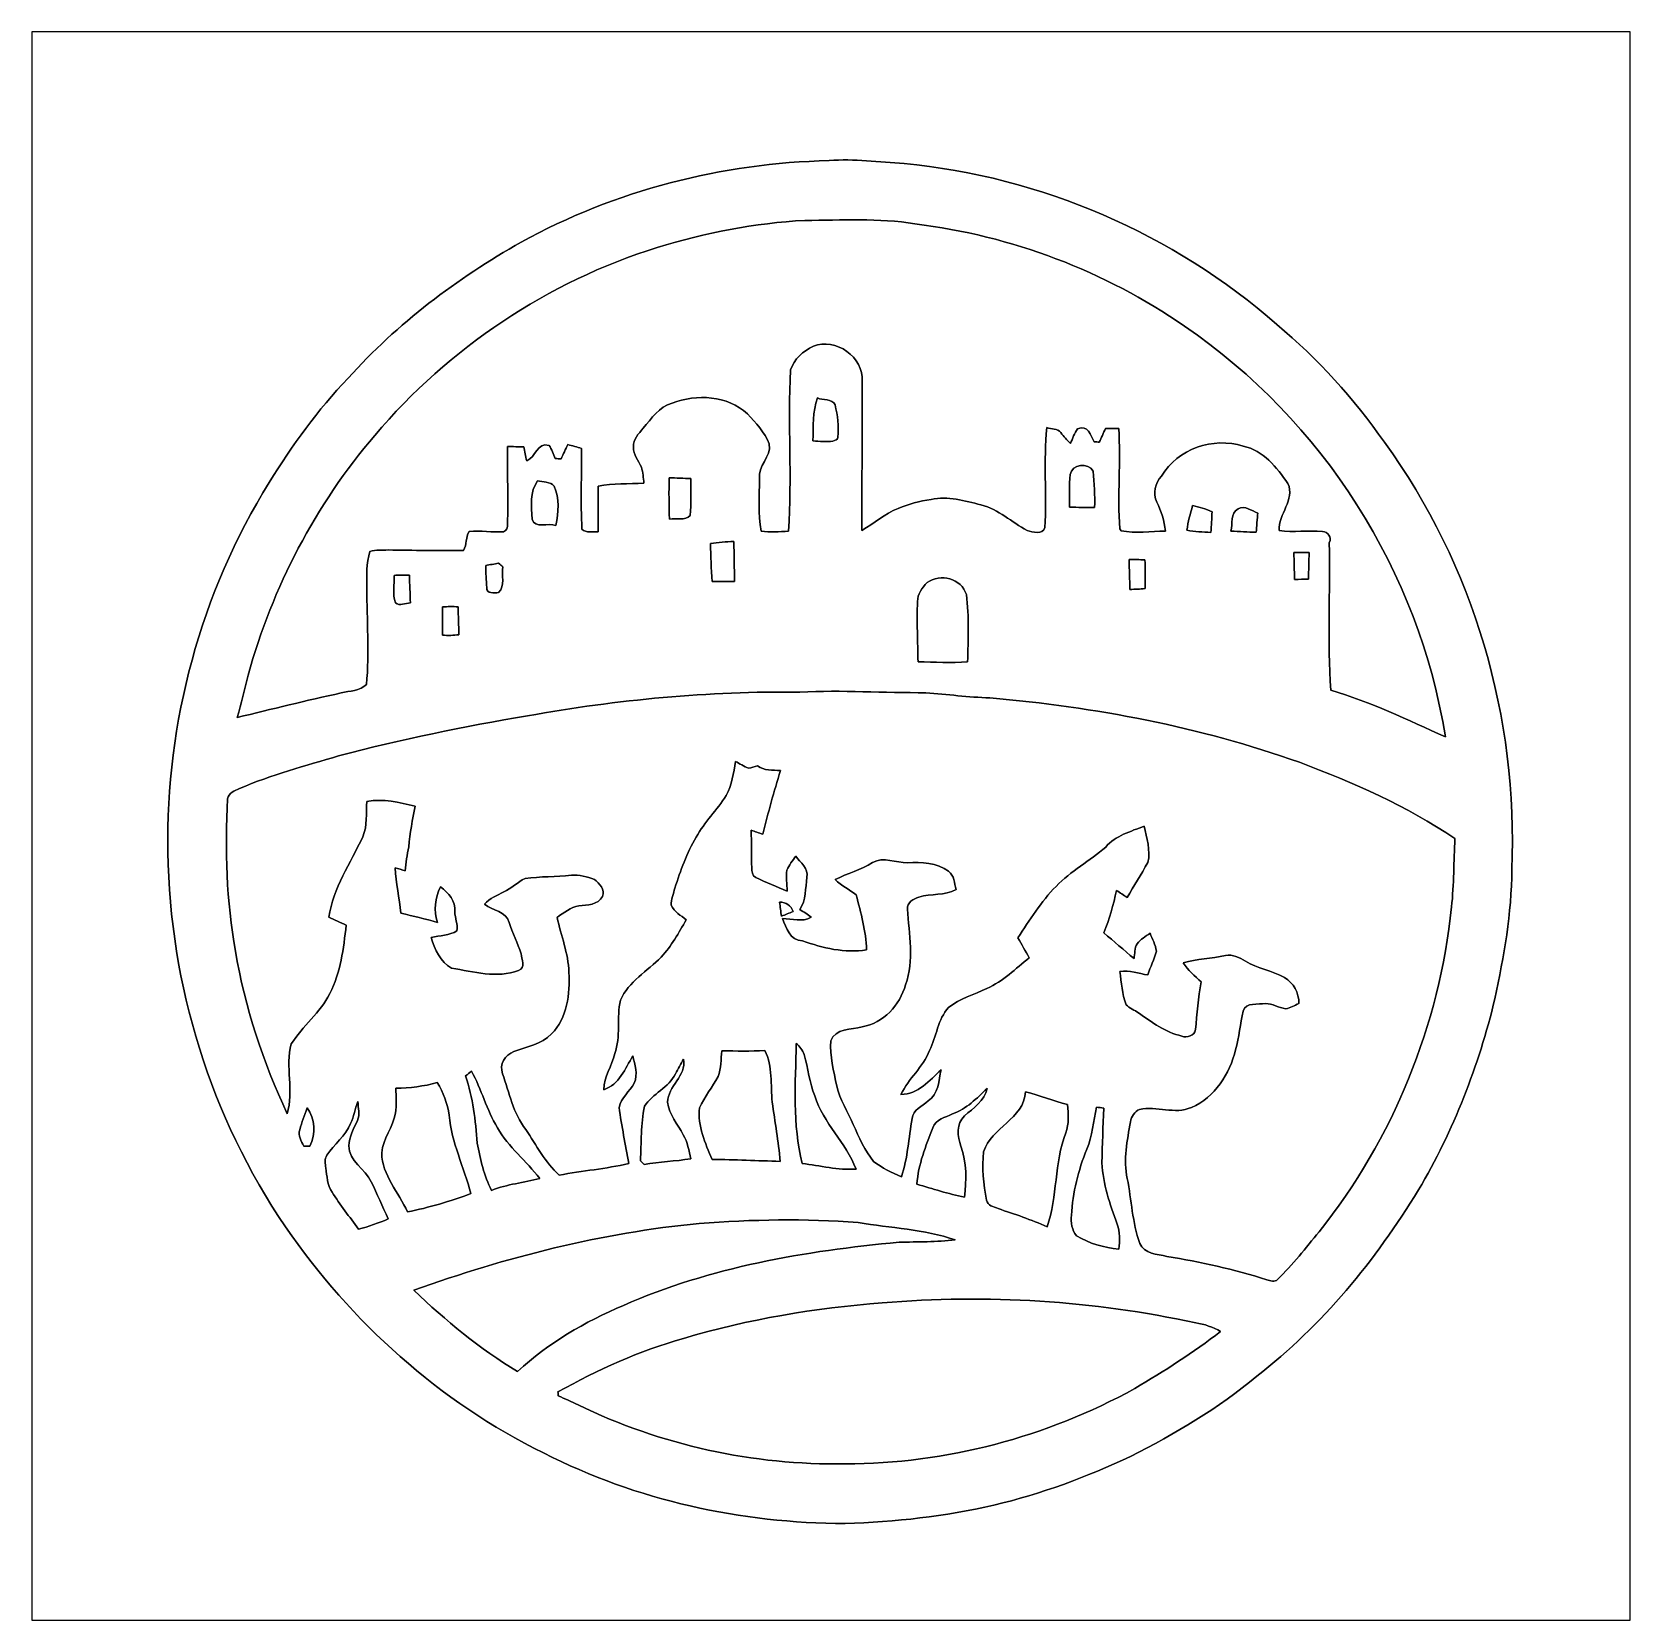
# Model space of a CAD drawing. Header units: centimetres. Extents: x -16.8 to 16.8, y -16.7 to 16.7.
import ezdxf

# ---------------------------------------------------------------- set-up
doc = ezdxf.new("R2010")
doc.units = ezdxf.units.CM
doc.header["$MEASUREMENT"] = 0
doc.layers.add('Layer 1', color=7, linetype='Continuous')

msp = doc.modelspace()

# ---------------------------------------------------------------- linework, layer by layer
at = {"layer": 'Layer 1', "color": 7}
for points, knots in [([(-16.77458, 16.66875), (-16.77458, 16.66875), (16.77458, 16.66875), (16.77458, 16.66875), (16.77458, 16.66875), (16.77458, 16.66875), (16.77458, -16.66875), (16.77458, -16.66875), (16.77458, -16.66875), (16.77458, -16.66875), (-16.77458, -16.66875), (-16.77458, -16.66875), (-16.77458, -16.66875), (-16.77458, -16.66875), (-16.77458, 16.66875), (-16.77458, 16.66875), (-16.77458, 16.66875), (-16.77458, 16.66875), (-16.77458, 16.66875), (-16.77458, 16.66875)], [0, 0, 0, 0, 0.16666667, 0.16666667, 0.16666667, 0.16666667, 0.33333333, 0.33333333, 0.33333333, 0.33333333, 0.5, 0.5, 0.5, 0.5, 0.66666667, 0.66666667, 0.66666667, 0.66666667, 1, 1, 1, 1]), ([(-0.03704, 13.96788), (-2.28812, 13.92096), (-4.53319, 13.34276), (-6.50699, 12.25444), (-6.50699, 12.25444), (-7.85248, 11.49456), (-9.1059, 10.55123), (-10.13883, 9.39765), (-10.13883, 9.39765), (-10.77666, 8.73831), (-11.30723, 7.98477), (-11.79689, 7.21148), (-11.79689, 7.21148), (-13.22599, 4.89938), (-13.97353, 2.17064), (-13.91955, -0.54681), (-13.91955, -0.54681), (-13.88286, -3.33622), (-13.02173, -6.1087), (-11.45117, -8.41622), (-11.45117, -8.41622), (-10.07674, -10.41224), (-8.21373, -12.09181), (-6.03215, -13.16214), (-6.03215, -13.16214), (-4.08234, -14.15944), (-1.8856, -14.63604), (0.2988, -14.64275), (0.2988, -14.64275), (1.34655, -14.60359), (2.39677, -14.49987), (3.41842, -14.25575), (3.41842, -14.25575), (4.41113, -14.02856), (5.36751, -13.66344), (6.28967, -13.23446), (6.28967, -13.23446), (7.22348, -12.75927), (8.13117, -12.22022), (8.94115, -11.55171), (8.94115, -11.55171), (10.31064, -10.48314), (11.43459, -9.12072), (12.33205, -7.6394), (12.33205, -7.6394), (13.06654, -6.39516), (13.60099, -5.03555), (13.93507, -3.63114), (13.93507, -3.63114), (14.12946, -2.73826), (14.28997, -1.83268), (14.29173, -0.91581), (14.29173, -0.91581), (14.43426, 2.26131), (13.49163, 5.48076), (11.61874, 8.05497), (11.61874, 8.05497), (10.97668, 8.97043), (10.22138, 9.8104), (9.36061, 10.52477), (9.36061, 10.52477), (7.19173, 12.43718), (4.40937, 13.62992), (1.53317, 13.90791), (1.53317, 13.90791), (1.00965, 13.93084), (0.48789, 14.01445), (-0.03704, 13.96788)], [0, 0, 0, 0, 0.05555556, 0.05555556, 0.05555556, 0.05555556, 0.11111111, 0.11111111, 0.11111111, 0.11111111, 0.16666667, 0.16666667, 0.16666667, 0.16666667, 0.22222222, 0.22222222, 0.22222222, 0.22222222, 0.27777778, 0.27777778, 0.27777778, 0.27777778, 0.33333333, 0.33333333, 0.33333333, 0.33333333, 0.38888889, 0.38888889, 0.38888889, 0.38888889, 0.44444444, 0.44444444, 0.44444444, 0.44444444, 0.5, 0.5, 0.5, 0.5, 0.55555556, 0.55555556, 0.55555556, 0.55555556, 0.61111111, 0.61111111, 0.61111111, 0.61111111, 0.66666667, 0.66666667, 0.66666667, 0.66666667, 0.72222222, 0.72222222, 0.72222222, 0.72222222, 0.77777778, 0.77777778, 0.77777778, 0.77777778, 0.83333333, 0.83333333, 0.83333333, 0.83333333, 0.88888889, 0.88888889, 0.88888889, 0.88888889, 1, 1, 1, 1]), ([(-3.64702, 12.1472), (-2.63913, 12.44917), (-1.59949, 12.65731), (-0.54751, 12.71376), (-0.54751, 12.71376), (0.22225, 12.70988), (1.00083, 12.77232), (1.76318, 12.63791), (1.76318, 12.63791), (3.78601, 12.3952), (5.74816, 11.65225), (7.42209, 10.49091), (7.42209, 10.49091), (10.32051, 8.52452), (12.34969, 5.32977), (12.89791, 1.87078), (12.89791, 1.87078), (12.1098, 2.22814), (11.32452, 2.60456), (10.49126, 2.84868), (10.49126, 2.84868), (10.42035, 3.8795), (10.48244, 4.91384), (10.4588, 5.94572), (10.4588, 5.94572), (10.52512, 6.06919), (10.42635, 6.17467), (10.3191, 6.17926), (10.3191, 6.17926), (10.01607, 6.20889), (9.70986, 6.15985), (9.40788, 6.20254), (9.40788, 6.20254), (9.392, 6.55144), (9.74372, 6.84459), (9.59273, 7.19243), (9.59273, 7.19243), (9.35814, 7.52651), (9.07486, 7.88846), (8.65117, 7.9756), (8.65117, 7.9756), (8.02499, 8.1728), (7.27216, 7.92233), (6.93914, 7.34272), (6.93914, 7.34272), (6.79979, 7.19949), (6.75675, 6.98465), (6.8393, 6.79944), (6.8393, 6.79944), (6.9402, 6.60964), (6.99347, 6.40362), (7.02098, 6.19054), (7.02098, 6.19054), (6.71195, 6.18455), (6.39586, 6.14292), (6.09141, 6.19548), (6.09141, 6.19548), (6.08506, 6.20642), (6.07201, 6.22864), (6.06566, 6.23958), (6.06566, 6.23958), (6.00781, 6.9402), (6.09, 7.6454), (6.03991, 8.34566), (6.03991, 8.34566), (5.97112, 8.34496), (5.83353, 8.34355), (5.76474, 8.34284), (5.76474, 8.34284), (5.71959, 8.2483), (5.67619, 8.15305), (5.63174, 8.0585), (5.63174, 8.0585), (5.60493, 8.05991), (5.55096, 8.06274), (5.52415, 8.06415), (5.52415, 8.06415), (5.44371, 8.20138), (5.39962, 8.43139), (5.17737, 8.33967), (5.17737, 8.33967), (5.10928, 8.24583), (5.07471, 8.13329), (5.02567, 8.02957), (5.02567, 8.02957), (4.95053, 8.09837), (4.88703, 8.17774), (4.82529, 8.25782), (4.82529, 8.25782), (4.75721, 8.34849), (4.62703, 8.33226), (4.5279, 8.36436), (4.5279, 8.36436), (4.46617, 7.66551), (4.52402, 6.96348), (4.49121, 6.26427), (4.49121, 6.26427), (4.44359, 6.10694), (4.23369, 6.16903), (4.11762, 6.20254), (4.11762, 6.20254), (3.79271, 6.37893), (3.5179, 6.64986), (3.14889, 6.74299), (3.14889, 6.74299), (2.80776, 6.82378), (2.45357, 6.93032), (2.10044, 6.85694), (2.10044, 6.85694), (1.86373, 6.81884), (1.63054, 6.75534), (1.40758, 6.6675), (1.40758, 6.6675), (1.13242, 6.55426), (0.90452, 6.35635), (0.65052, 6.20571), (0.65052, 6.20571), (0.6417, 7.24782), (0.66604, 8.29028), (0.65087, 9.33238), (0.65087, 9.33238), (0.69144, 9.84215), (0.09878, 10.26019), (-0.37077, 10.0711), (-0.37077, 10.0711), (-0.58067, 9.97126), (-0.77893, 9.80017), (-0.84878, 9.57262), (-0.84878, 9.57262), (-0.90805, 8.44515), (-0.81315, 7.31273), (-0.89394, 6.18596), (-0.89394, 6.18596), (-1.08444, 6.18102), (-1.27741, 6.1595), (-1.46579, 6.1916), (-1.46579, 6.1916), (-1.52753, 6.55285), (-1.50954, 6.92221), (-1.49966, 7.28627), (-1.49966, 7.28627), (-1.54975, 7.56461), (-1.24919, 7.74488), (-1.29469, 8.01934), (-1.29469, 8.01934), (-1.39665, 8.26241), (-1.57551, 8.46349), (-1.75436, 8.65258), (-1.75436, 8.65258), (-2.17346, 9.03922), (-2.82293, 9.07309), (-3.33728, 8.87977), (-3.33728, 8.87977), (-3.60574, 8.79969), (-3.77084, 8.55486), (-3.94229, 8.35025), (-3.94229, 8.35025), (-4.03401, 8.23313), (-4.16525, 8.12377), (-4.14443, 7.95479), (-4.14443, 7.95479), (-4.15608, 7.79039), (-4.04178, 7.67186), (-3.97969, 7.53392), (-3.97969, 7.53392), (-3.94864, 7.42562), (-3.93982, 7.30956), (-3.92783, 7.19702), (-3.92783, 7.19702), (-4.24815, 7.17303), (-4.57412, 7.20231), (-4.88985, 7.13669), (-4.88985, 7.13669), (-4.88738, 6.81743), (-4.88738, 6.49781), (-4.88738, 6.17784), (-4.88738, 6.17784), (-5.00027, 6.1849), (-5.14174, 6.13974), (-5.22887, 6.23323), (-5.22887, 6.23323), (-5.2578, 6.79732), (-5.23452, 7.36247), (-5.23769, 7.92727), (-5.23769, 7.92727), (-5.33294, 7.95514), (-5.4289, 7.98124), (-5.52521, 8.00523), (-5.52521, 8.00523), (-5.57459, 7.90751), (-5.61869, 7.80732), (-5.66526, 7.70819), (-5.66526, 7.70819), (-5.70653, 7.70961), (-5.74781, 7.71137), (-5.78873, 7.71278), (-5.78873, 7.71278), (-5.83036, 7.80662), (-5.8607, 7.90575), (-5.91926, 7.99042), (-5.91926, 7.99042), (-6.17538, 8.06062), (-6.19337, 7.741), (-6.38881, 7.66727), (-6.38881, 7.66727), (-6.40962, 7.76499), (-6.42938, 7.86236), (-6.44843, 7.95972), (-6.44843, 7.95972), (-6.56237, 7.9629), (-6.67632, 7.96396), (-6.78991, 7.96466), (-6.78991, 7.96466), (-6.79591, 7.41962), (-6.77792, 6.87493), (-6.79027, 6.33024), (-6.79027, 6.33024), (-6.79309, 6.27239), (-6.80473, 6.19407), (-6.87211, 6.17855), (-6.87211, 6.17855), (-7.11341, 6.15879), (-7.35718, 6.21065), (-7.59848, 6.18314), (-7.59848, 6.18314), (-7.66868, 6.06002), (-7.64328, 5.90621), (-7.71454, 5.78344), (-7.71454, 5.78344), (-8.24195, 5.7845), (-8.7697, 5.7845), (-9.29711, 5.79438), (-9.29711, 5.79438), (-9.42446, 5.79191), (-9.55534, 5.79967), (-9.67846, 5.76192), (-9.67846, 5.76192), (-9.76418, 5.51533), (-9.74231, 5.25216), (-9.74125, 4.99639), (-9.74125, 4.99639), (-9.74866, 4.32223), (-9.68446, 3.64243), (-9.7536, 2.97251), (-9.7536, 2.97251), (-9.88342, 2.82893), (-10.10885, 2.8388), (-10.28136, 2.79329), (-10.28136, 2.79329), (-11.01231, 2.63313), (-11.73974, 2.45498), (-12.46646, 2.27683), (-12.46646, 2.27683), (-12.37862, 2.5714), (-12.30842, 2.87055), (-12.23751, 3.16936), (-12.23751, 3.16936), (-11.72669, 5.01156), (-10.82252, 6.74864), (-9.5758, 8.19997), (-9.5758, 8.19997), (-8.02534, 10.04041), (-5.94184, 11.42436), (-3.64702, 12.1472)], [0, 0, 0, 0, 0.01492537, 0.01492537, 0.01492537, 0.01492537, 0.02985075, 0.02985075, 0.02985075, 0.02985075, 0.04477612, 0.04477612, 0.04477612, 0.04477612, 0.05970149, 0.05970149, 0.05970149, 0.05970149, 0.07462687, 0.07462687, 0.07462687, 0.07462687, 0.08955224, 0.08955224, 0.08955224, 0.08955224, 0.10447761, 0.10447761, 0.10447761, 0.10447761, 0.11940299, 0.11940299, 0.11940299, 0.11940299, 0.13432836, 0.13432836, 0.13432836, 0.13432836, 0.14925373, 0.14925373, 0.14925373, 0.14925373, 0.1641791, 0.1641791, 0.1641791, 0.1641791, 0.17910448, 0.17910448, 0.17910448, 0.17910448, 0.19402985, 0.19402985, 0.19402985, 0.19402985, 0.20895522, 0.20895522, 0.20895522, 0.20895522, 0.2238806, 0.2238806, 0.2238806, 0.2238806, 0.23880597, 0.23880597, 0.23880597, 0.23880597, 0.25373134, 0.25373134, 0.25373134, 0.25373134, 0.26865672, 0.26865672, 0.26865672, 0.26865672, 0.28358209, 0.28358209, 0.28358209, 0.28358209, 0.29850746, 0.29850746, 0.29850746, 0.29850746, 0.31343284, 0.31343284, 0.31343284, 0.31343284, 0.32835821, 0.32835821, 0.32835821, 0.32835821, 0.34328358, 0.34328358, 0.34328358, 0.34328358, 0.35820896, 0.35820896, 0.35820896, 0.35820896, 0.37313433, 0.37313433, 0.37313433, 0.37313433, 0.3880597, 0.3880597, 0.3880597, 0.3880597, 0.40298507, 0.40298507, 0.40298507, 0.40298507, 0.41791045, 0.41791045, 0.41791045, 0.41791045, 0.43283582, 0.43283582, 0.43283582, 0.43283582, 0.44776119, 0.44776119, 0.44776119, 0.44776119, 0.46268657, 0.46268657, 0.46268657, 0.46268657, 0.47761194, 0.47761194, 0.47761194, 0.47761194, 0.49253731, 0.49253731, 0.49253731, 0.49253731, 0.50746269, 0.50746269, 0.50746269, 0.50746269, 0.52238806, 0.52238806, 0.52238806, 0.52238806, 0.53731343, 0.53731343, 0.53731343, 0.53731343, 0.55223881, 0.55223881, 0.55223881, 0.55223881, 0.56716418, 0.56716418, 0.56716418, 0.56716418, 0.58208955, 0.58208955, 0.58208955, 0.58208955, 0.59701493, 0.59701493, 0.59701493, 0.59701493, 0.6119403, 0.6119403, 0.6119403, 0.6119403, 0.62686567, 0.62686567, 0.62686567, 0.62686567, 0.64179104, 0.64179104, 0.64179104, 0.64179104, 0.65671642, 0.65671642, 0.65671642, 0.65671642, 0.67164179, 0.67164179, 0.67164179, 0.67164179, 0.68656716, 0.68656716, 0.68656716, 0.68656716, 0.70149254, 0.70149254, 0.70149254, 0.70149254, 0.71641791, 0.71641791, 0.71641791, 0.71641791, 0.73134328, 0.73134328, 0.73134328, 0.73134328, 0.74626866, 0.74626866, 0.74626866, 0.74626866, 0.76119403, 0.76119403, 0.76119403, 0.76119403, 0.7761194, 0.7761194, 0.7761194, 0.7761194, 0.79104478, 0.79104478, 0.79104478, 0.79104478, 0.80597015, 0.80597015, 0.80597015, 0.80597015, 0.82089552, 0.82089552, 0.82089552, 0.82089552, 0.8358209, 0.8358209, 0.8358209, 0.8358209, 0.85074627, 0.85074627, 0.85074627, 0.85074627, 0.86567164, 0.86567164, 0.86567164, 0.86567164, 0.88059701, 0.88059701, 0.88059701, 0.88059701, 0.89552239, 0.89552239, 0.89552239, 0.89552239, 0.91044776, 0.91044776, 0.91044776, 0.91044776, 0.92537313, 0.92537313, 0.92537313, 0.92537313, 0.94029851, 0.94029851, 0.94029851, 0.94029851, 0.95522388, 0.95522388, 0.95522388, 0.95522388, 0.97014925, 0.97014925, 0.97014925, 0.97014925, 1, 1, 1, 1]), ([(-0.28399, 8.9849), (-0.1838, 8.93057), (0.0321, 8.98207), (0.08573, 8.83885), (0.08573, 8.83885), (0.14076, 8.61977), (0.16263, 8.39047), (0.1457, 8.16504), (0.1457, 8.16504), (0.14358, 8.11212), (0.08431, 8.09131), (0.04128, 8.08143), (0.04128, 8.08143), (-0.09772, 8.05709), (-0.23954, 8.07367), (-0.37853, 8.08496), (-0.37853, 8.08496), (-0.37359, 8.38729), (-0.3877, 8.69562), (-0.28399, 8.9849)], [0, 0, 0, 0, 0.16666667, 0.16666667, 0.16666667, 0.16666667, 0.33333333, 0.33333333, 0.33333333, 0.33333333, 0.5, 0.5, 0.5, 0.5, 0.66666667, 0.66666667, 0.66666667, 0.66666667, 1, 1, 1, 1]), ([(5.02144, 7.37729), (5.05636, 7.59954), (5.40314, 7.63976), (5.50404, 7.44855), (5.50404, 7.44855), (5.52662, 7.19455), (5.54179, 6.93914), (5.53508, 6.68408), (5.53508, 6.68408), (5.35728, 6.68726), (5.1816, 6.6869), (5.00486, 6.69396), (5.00486, 6.69396), (5.01191, 6.9215), (4.99251, 7.15116), (5.02144, 7.37729)], [0, 0, 0, 0, 0.2, 0.2, 0.2, 0.2, 0.4, 0.4, 0.4, 0.4, 0.6, 0.6, 0.6, 0.6, 1, 1, 1, 1]), ([(-6.16056, 7.24817), (-6.05331, 7.20901), (-5.89315, 7.23794), (-5.80954, 7.13669), (-5.80954, 7.13669), (-5.70089, 6.87529), (-5.71853, 6.58177), (-5.77779, 6.30978), (-5.77779, 6.30978), (-5.91326, 6.37434), (-6.23253, 6.23147), (-6.27451, 6.44172), (-6.27451, 6.44172), (-6.29356, 6.71301), (-6.32707, 7.01252), (-6.16056, 7.24817)], [0, 0, 0, 0, 0.2, 0.2, 0.2, 0.2, 0.4, 0.4, 0.4, 0.4, 0.6, 0.6, 0.6, 0.6, 1, 1, 1, 1]), ([(-3.39725, 7.31097), (-3.24591, 7.30673), (-3.09386, 7.30038), (-2.94181, 7.29262), (-2.94181, 7.29262), (-2.94711, 7.03474), (-2.92735, 6.77404), (-2.95628, 6.51686), (-2.95628, 6.51686), (-3.06176, 6.40397), (-3.25226, 6.46571), (-3.39231, 6.44172), (-3.39231, 6.44172), (-3.40113, 6.73171), (-3.40466, 7.02134), (-3.39725, 7.31097)], [0, 0, 0, 0, 0.2, 0.2, 0.2, 0.2, 0.4, 0.4, 0.4, 0.4, 0.6, 0.6, 0.6, 0.6, 1, 1, 1, 1]), ([(7.59072, 6.725), (7.73007, 6.69502), (7.87047, 6.65621), (8.00135, 6.598), (8.00135, 6.598), (7.99324, 6.45372), (7.98512, 6.30908), (7.97701, 6.16444), (7.97701, 6.16444), (7.80838, 6.17079), (7.63905, 6.17643), (7.47324, 6.20854), (7.47324, 6.20854), (7.493, 6.38492), (7.54062, 6.55567), (7.59072, 6.725)], [0, 0, 0, 0, 0.2, 0.2, 0.2, 0.2, 0.4, 0.4, 0.4, 0.4, 0.6, 0.6, 0.6, 0.6, 1, 1, 1, 1]), ([(8.54569, 6.66009), (8.68821, 6.73382), (8.83109, 6.61987), (8.9595, 6.57013), (8.9595, 6.57013), (8.95103, 6.46889), (8.9341, 6.26639), (8.92598, 6.16514), (8.92598, 6.16514), (8.74854, 6.17255), (8.57144, 6.17855), (8.3947, 6.18984), (8.3947, 6.18984), (8.43386, 6.34436), (8.38482, 6.56308), (8.54569, 6.66009)], [0, 0, 0, 0, 0.2, 0.2, 0.2, 0.2, 0.4, 0.4, 0.4, 0.4, 0.6, 0.6, 0.6, 0.6, 1, 1, 1, 1]), ([(-2.52977, 5.92914), (-2.36855, 5.95665), (-2.20486, 5.96653), (-2.04153, 5.97394), (-2.04153, 5.97394), (-2.03165, 5.69383), (-2.02777, 5.41337), (-2.02741, 5.13256), (-2.02741, 5.13256), (-2.18369, 5.13327), (-2.33892, 5.13327), (-2.49449, 5.13362), (-2.49449, 5.13362), (-2.51389, 5.39856), (-2.52413, 5.66385), (-2.52977, 5.92914)], [0, 0, 0, 0, 0.2, 0.2, 0.2, 0.2, 0.4, 0.4, 0.4, 0.4, 0.6, 0.6, 0.6, 0.6, 1, 1, 1, 1]), ([(9.71762, 5.74111), (9.8238, 5.74181), (9.93069, 5.74181), (10.03794, 5.74111), (10.03794, 5.74111), (10.03335, 5.55413), (10.02877, 5.36751), (10.02453, 5.18019), (10.02453, 5.18019), (9.92434, 5.17984), (9.82945, 5.17666), (9.73173, 5.17631), (9.73173, 5.17631), (9.72608, 5.36469), (9.7215, 5.55308), (9.71762, 5.74111)], [0, 0, 0, 0, 0.2, 0.2, 0.2, 0.2, 0.4, 0.4, 0.4, 0.4, 0.6, 0.6, 0.6, 0.6, 1, 1, 1, 1]), ([(-7.24853, 5.46735), (-7.15927, 5.48499), (-7.06826, 5.50051), (-6.97794, 5.51709), (-6.97794, 5.51709), (-6.94831, 5.49169), (-6.91833, 5.46629), (-6.88799, 5.44054), (-6.88799, 5.44054), (-6.92256, 5.27085), (-6.83542, 5.03696), (-6.97724, 4.90114), (-6.97724, 4.90114), (-7.06755, 4.89373), (-7.24218, 4.8701), (-7.22701, 5.00662), (-7.22701, 5.00662), (-7.23971, 5.16043), (-7.2457, 5.31389), (-7.24853, 5.46735)], [0, 0, 0, 0, 0.16666667, 0.16666667, 0.16666667, 0.16666667, 0.33333333, 0.33333333, 0.33333333, 0.33333333, 0.5, 0.5, 0.5, 0.5, 0.66666667, 0.66666667, 0.66666667, 0.66666667, 1, 1, 1, 1]), ([(6.25934, 5.59223), (6.36623, 5.59329), (6.48053, 5.59047), (6.58954, 5.59012), (6.58954, 5.59012), (6.60047, 5.38762), (6.59836, 5.18478), (6.59236, 4.98228), (6.59236, 4.98228), (6.48688, 4.97487), (6.38104, 4.96923), (6.27556, 4.96464), (6.27556, 4.96464), (6.26816, 5.17419), (6.26357, 5.38304), (6.25934, 5.59223)], [0, 0, 0, 0, 0.2, 0.2, 0.2, 0.2, 0.4, 0.4, 0.4, 0.4, 0.6, 0.6, 0.6, 0.6, 1, 1, 1, 1]), ([(-9.17328, 5.26133), (-9.06639, 5.26486), (-8.95809, 5.26697), (-8.85049, 5.26697), (-8.85049, 5.26697), (-8.84343, 5.07294), (-8.83673, 4.87856), (-8.83038, 4.68418), (-8.83038, 4.68418), (-8.93163, 4.67607), (-9.05792, 4.61292), (-9.14471, 4.68313), (-9.14471, 4.68313), (-9.21597, 4.86551), (-9.15494, 5.07189), (-9.17328, 5.26133)], [0, 0, 0, 0, 0.2, 0.2, 0.2, 0.2, 0.4, 0.4, 0.4, 0.4, 0.6, 0.6, 0.6, 0.6, 1, 1, 1, 1]), ([(2.01718, 5.10893), (2.29094, 5.30825), (2.74355, 5.19818), (2.84233, 4.8574), (2.84233, 4.8574), (2.90513, 4.38997), (2.87761, 3.91478), (2.86702, 3.44417), (2.86702, 3.44417), (2.5213, 3.41559), (2.17417, 3.44311), (1.8288, 3.44734), (1.8288, 3.44734), (1.81575, 3.86891), (1.8034, 4.29048), (1.81539, 4.7117), (1.81539, 4.7117), (1.81469, 4.86692), (1.91558, 5.00098), (2.01718, 5.10893)], [0, 0, 0, 0, 0.16666667, 0.16666667, 0.16666667, 0.16666667, 0.33333333, 0.33333333, 0.33333333, 0.33333333, 0.5, 0.5, 0.5, 0.5, 0.66666667, 0.66666667, 0.66666667, 0.66666667, 1, 1, 1, 1]), ([(-8.15658, 4.59987), (-8.04792, 4.60692), (-7.93856, 4.60904), (-7.8299, 4.60022), (-7.8299, 4.60022), (-7.82391, 4.40514), (-7.81685, 4.21076), (-7.81015, 4.01532), (-7.81015, 4.01532), (-7.92515, 3.99874), (-8.04122, 3.99803), (-8.15693, 4.00473), (-8.15693, 4.00473), (-8.15904, 4.20335), (-8.15904, 4.40161), (-8.15658, 4.59987)], [0, 0, 0, 0, 0.2, 0.2, 0.2, 0.2, 0.4, 0.4, 0.4, 0.4, 0.6, 0.6, 0.6, 0.6, 1, 1, 1, 1]), ([(-0.65193, 2.81129), (0.22966, 2.85538), (1.11125, 2.79435), (1.99355, 2.79788), (1.99355, 2.79788), (2.44016, 2.76013), (2.88537, 2.70439), (3.3341, 2.69064), (3.3341, 2.69064), (5.54179, 2.49308), (7.74171, 2.08633), (9.83262, 1.33703), (9.83262, 1.33703), (10.97104, 0.91652), (12.08758, 0.41557), (13.09793, -0.26317), (13.09793, -0.26317), (13.07147, -0.74189), (13.07853, -1.22238), (13.02773, -1.69968), (13.02773, -1.69968), (12.77267, -4.17407), (11.80289, -6.57542), (10.24537, -8.51747), (10.24537, -8.51747), (9.96386, -8.8579), (9.6961, -9.21279), (9.37507, -9.51759), (9.37507, -9.51759), (9.31474, -9.58921), (9.22196, -9.54158), (9.14823, -9.52429), (9.14823, -9.52429), (8.46208, -9.30734), (7.75829, -9.15317), (7.04885, -9.03605), (7.04885, -9.03605), (6.84812, -8.98454), (6.57437, -8.99019), (6.4837, -8.76088), (6.4837, -8.76088), (6.32672, -8.32344), (6.30696, -7.8546), (6.22018, -7.40163), (6.22018, -7.40163), (6.13128, -7.00476), (6.22124, -6.59941), (6.28579, -6.20713), (6.28579, -6.20713), (6.30802, -6.10023), (6.37046, -5.98911), (6.47665, -5.94854), (6.47665, -5.94854), (6.83824, -5.86528), (7.21572, -6.06672), (7.56638, -5.90726), (7.56638, -5.90726), (8.05921, -5.69983), (8.3693, -5.20136), (8.49454, -4.69759), (8.49454, -4.69759), (8.57567, -4.43265), (8.58344, -4.15255), (8.65258, -3.88585), (8.65258, -3.88585), (8.71044, -3.69217), (8.97043, -3.75356), (9.12072, -3.72816), (9.12072, -3.72816), (9.26888, -3.72957), (9.39906, -3.81529), (9.54405, -3.83505), (9.54405, -3.83505), (9.64389, -3.82376), (9.73102, -3.7659), (9.82204, -3.72674), (9.82204, -3.72674), (9.82662, -3.50132), (9.71268, -3.29283), (9.5183, -3.1817), (9.5183, -3.1817), (9.26147, -3.03107), (8.95315, -2.99755), (8.70021, -2.8388), (8.70021, -2.8388), (8.57321, -2.76401), (8.43527, -2.68711), (8.27969, -2.72168), (8.27969, -2.72168), (7.98512, -2.77601), (7.68385, -2.79717), (7.39316, -2.8702), (7.39316, -2.8702), (7.49476, -3.02683), (7.63799, -3.14748), (7.77275, -3.27448), (7.77275, -3.27448), (7.70326, -3.60433), (7.68456, -3.94088), (7.65281, -4.27531), (7.65281, -4.27531), (7.63799, -4.40514), (7.47042, -4.45488), (7.36212, -4.41043), (7.36212, -4.41043), (7.02134, -4.33141), (6.73523, -4.12009), (6.45477, -3.92289), (6.45477, -3.92289), (6.37187, -3.86221), (6.26639, -3.82976), (6.19866, -3.75109), (6.19866, -3.75109), (6.10623, -3.53095), (6.09671, -3.28683), (6.06672, -3.05364), (6.06672, -3.05364), (6.26569, -3.01943), (6.4583, -3.09668), (6.65198, -3.12773), (6.65198, -3.12773), (6.70454, -2.95769), (6.78356, -2.79647), (6.83119, -2.62572), (6.83119, -2.62572), (6.81496, -2.49308), (6.74546, -2.37278), (6.69925, -2.24931), (6.69925, -2.24931), (6.604, -2.31775), (6.49958, -2.37913), (6.42444, -2.47121), (6.42444, -2.47121), (6.37222, -2.56611), (6.38034, -2.68005), (6.36129, -2.78447), (6.36129, -2.78447), (6.15174, -2.60174), (5.93619, -2.42641), (5.72841, -2.24261), (5.72841, -2.24261), (5.84094, -1.95298), (5.93372, -1.65629), (5.99193, -1.35114), (5.99193, -1.35114), (6.06778, -1.40053), (6.14292, -1.45098), (6.21841, -1.50107), (6.21841, -1.50107), (6.35882, -1.25448), (6.51087, -1.01459), (6.65057, -0.768), (6.65057, -0.768), (6.72147, -0.50976), (6.61635, -0.25435), (6.57754, -0.00035), (6.57754, -0.00035), (6.2932, -0.11606), (5.97429, -0.19861), (5.76721, -0.44097), (5.76721, -0.44097), (5.43525, -0.73448), (5.03484, -0.94615), (4.72546, -1.26788), (4.72546, -1.26788), (4.40937, -1.58962), (4.16701, -1.97203), (3.92395, -2.3495), (3.92395, -2.3495), (4.00367, -2.48744), (4.0827, -2.62467), (4.16066, -2.76437), (4.16066, -2.76437), (3.87738, -2.99508), (3.61174, -3.26249), (3.27342, -3.41242), (3.27342, -3.41242), (3.00073, -3.53307), (2.70439, -3.62126), (2.46874, -3.81071), (2.46874, -3.81071), (2.23802, -4.05941), (2.21686, -4.41854), (2.06834, -4.71241), (2.06834, -4.71241), (1.93428, -5.06024), (1.62701, -5.30331), (1.46791, -5.63633), (1.46791, -5.63633), (1.82351, -5.62963), (2.07327, -5.34458), (2.30964, -5.11598), (2.30964, -5.11598), (2.26519, -5.35023), (2.25919, -5.62434), (2.03659, -5.7718), (2.03659, -5.7718), (1.92158, -5.88927), (1.71697, -5.95595), (1.70074, -6.14292), (1.70074, -6.14292), (1.63513, -6.55108), (1.6069, -6.96771), (1.48096, -7.36424), (1.48096, -7.36424), (1.27459, -7.28027), (1.0735, -7.17621), (0.89535, -7.0425), (0.89535, -7.0425), (0.70485, -6.81249), (0.58773, -6.53627), (0.46708, -6.26604), (0.46708, -6.26604), (0.3496, -5.99899), (0.19262, -5.74569), (0.12065, -5.461), (0.12065, -5.461), (0.0635, -5.14597), (-0.03246, -4.83164), (-0.006, -4.50815), (-0.006, -4.50815), (0.09384, -4.24639), (0.42827, -4.27249), (0.65511, -4.21569), (0.65511, -4.21569), (1.10278, -4.14302), (1.44709, -3.75673), (1.56527, -3.33199), (1.56527, -3.33199), (1.75436, -2.81869), (1.63442, -2.27259), (1.6069, -1.74449), (1.6069, -1.74449), (1.59138, -1.6062), (1.73461, -1.52682), (1.84679, -1.49084), (1.84679, -1.49084), (2.10291, -1.41605), (2.38795, -1.4665), (2.62784, -1.33068), (2.62784, -1.33068), (2.58445, -1.20721), (2.59045, -1.03611), (2.4698, -0.95144), (2.4698, -0.95144), (2.22356, -0.76553), (1.899, -0.756), (1.60479, -0.77399), (1.60479, -0.77399), (1.36525, -0.77682), (1.09926, -0.63324), (0.87418, -0.76941), (0.87418, -0.76941), (0.62618, -0.92075), (0.34219, -0.99201), (0.08608, -1.12607), (0.08608, -1.12607), (0.21661, -1.25448), (0.38841, -1.32821), (0.52599, -1.44674), (0.52599, -1.44674), (0.63571, -1.82245), (0.7299, -2.20909), (0.74824, -2.60209), (0.74824, -2.60209), (0.28681, -2.66912), (-0.17004, -2.5654), (-0.60078, -2.40736), (-0.60078, -2.40736), (-0.86395, -2.40524), (-0.93592, -2.13431), (-1.01776, -1.94063), (-1.01776, -1.94063), (-0.8188, -1.94698), (-0.60113, -2.02459), (-0.41593, -1.91629), (-0.41593, -1.91629), (-0.48824, -1.85314), (-0.57256, -1.80552), (-0.65405, -1.75613), (-0.65405, -1.75613), (-0.51753, -1.55293), (-0.5401, -1.30634), (-0.50624, -1.07562), (-0.50624, -1.07562), (-0.4632, -0.889), (-0.64699, -0.768), (-0.74083, -0.63253), (-0.74083, -0.63253), (-0.80504, -0.72919), (-0.87912, -0.82021), (-0.92816, -0.92569), (-0.92816, -0.92569), (-0.94827, -1.0728), (-0.92322, -1.21991), (-0.92075, -1.36701), (-0.92075, -1.36701), (-1.13877, -1.26718), (-1.36419, -1.18463), (-1.57939, -1.08021), (-1.57939, -1.08021), (-1.65947, -1.04775), (-1.657, -0.94933), (-1.66335, -0.87736), (-1.66335, -0.87736), (-1.67005, -0.61489), (-1.6697, -0.35172), (-1.67464, -0.08961), (-1.67464, -0.08961), (-1.5942, -0.11853), (-1.51342, -0.14676), (-1.43157, -0.17286), (-1.43157, -0.17286), (-1.31868, 0.27587), (-1.19768, 0.72249), (-1.0608, 1.16452), (-1.0608, 1.16452), (-1.22626, 1.17369), (-1.40688, 1.15535), (-1.54376, 1.26541), (-1.54376, 1.26541), (-1.60655, 1.24636), (-1.66793, 1.21779), (-1.7339, 1.21356), (-1.7339, 1.21356), (-1.83056, 1.24919), (-1.91594, 1.30916), (-2.00589, 1.35678), (-2.00589, 1.35678), (-2.03941, 1.11125), (-2.08315, 0.86184), (-2.19922, 0.63959), (-2.19922, 0.63959), (-2.39289, 0.33584), (-2.65536, 0.08114), (-2.83175, -0.23424), (-2.83175, -0.23424), (-3.03001, -0.56762), (-3.15948, -0.93592), (-3.27766, -1.30351), (-3.27766, -1.30351), (-3.30412, -1.42099), (-3.36621, -1.54023), (-3.35245, -1.66405), (-3.35245, -1.66405), (-3.29636, -1.80411), (-3.15066, -1.87572), (-3.04094, -1.96921), (-3.04094, -1.96921), (-3.19758, -2.24084), (-3.34927, -2.51954), (-3.56341, -2.75167), (-3.56341, -2.75167), (-3.8541, -3.04588), (-4.24815, -3.26566), (-4.42172, -3.65584), (-4.42172, -3.65584), (-4.50003, -4.02414), (-4.41396, -4.41466), (-4.53672, -4.77802), (-4.53672, -4.77802), (-4.59811, -5.03767), (-4.77132, -5.26168), (-4.77132, -5.53755), (-4.77132, -5.53755), (-4.44712, -5.42325), (-4.31871, -5.09693), (-4.16031, -4.82283), (-4.16031, -4.82283), (-4.11727, -5.01086), (-4.04777, -5.20841), (-4.12997, -5.39785), (-4.12997, -5.39785), (-4.2291, -5.57071), (-4.40584, -5.70724), (-4.44853, -5.90832), (-4.44853, -5.90832), (-4.39702, -6.30132), (-4.31236, -6.69078), (-4.24639, -7.08237), (-4.24639, -7.08237), (-4.72546, -7.20302), (-5.22076, -7.23124), (-5.70406, -7.33213), (-5.70406, -7.33213), (-6.00393, -7.06332), (-6.18349, -6.69819), (-6.40786, -6.37081), (-6.40786, -6.37081), (-6.67138, -6.03003), (-6.75711, -5.59823), (-6.89434, -5.19924), (-6.89434, -5.19924), (-6.97124, -5.01297), (-6.84071, -4.79778), (-6.65762, -4.73604), (-6.65762, -4.73604), (-6.38457, -4.63268), (-6.07695, -4.58752), (-5.86599, -4.36457), (-5.86599, -4.36457), (-5.53332, -4.02519), (-5.47793, -3.5239), (-5.50404, -3.07234), (-5.50404, -3.07234), (-5.51215, -2.67406), (-5.66843, -2.30223), (-5.75098, -1.9177), (-5.75098, -1.9177), (-5.6067, -1.82739), (-5.47053, -1.69757), (-5.29308, -1.67922), (-5.29308, -1.67922), (-5.12551, -1.64994), (-4.8828, -1.66441), (-4.79989, -1.47779), (-4.79989, -1.47779), (-4.72934, -1.33526), (-4.86798, -1.20403), (-4.96499, -1.11972), (-4.96499, -1.11972), (-5.12057, -1.06715), (-5.2832, -1.01494), (-5.44936, -1.03505), (-5.44936, -1.03505), (-5.77321, -1.06327), (-6.10023, -1.06116), (-6.42303, -1.10102), (-6.42303, -1.10102), (-6.5786, -1.18181), (-6.70948, -1.30493), (-6.86753, -1.38254), (-6.86753, -1.38254), (-7.00793, -1.45838), (-7.17233, -1.50989), (-7.27216, -1.64289), (-7.27216, -1.64289), (-7.10883, -1.77976), (-6.8199, -1.78717), (-6.75534, -2.02248), (-6.75534, -2.02248), (-6.69008, -2.24931), (-6.57613, -2.45851), (-6.50522, -2.68323), (-6.50522, -2.68323), (-6.49252, -2.78518), (-6.40962, -2.98309), (-6.55849, -3.03424), (-6.55849, -3.03424), (-7.01393, -3.20357), (-7.5057, -3.05999), (-7.96466, -2.98238), (-7.96466, -2.98238), (-8.20914, -2.86173), (-8.31533, -2.58445), (-8.39541, -2.33892), (-8.39541, -2.33892), (-8.21655, -2.29835), (-8.01017, -2.3047), (-7.85213, -2.19851), (-7.85213, -2.19851), (-7.83308, -2.0641), (-7.89376, -1.93499), (-7.89728, -1.80128), (-7.89728, -1.80128), (-7.86941, -1.57586), (-8.03346, -1.40018), (-8.19997, -1.27741), (-8.19997, -1.27741), (-8.31144, -1.51553), (-8.34531, -1.77059), (-8.25959, -2.02494), (-8.25959, -2.02494), (-8.51359, -1.95192), (-8.77041, -1.88983), (-9.02829, -1.83162), (-9.02829, -1.83162), (-9.06639, -1.51271), (-9.12883, -1.19698), (-9.15035, -0.8763), (-9.15035, -0.8763), (-9.07979, -0.89782), (-9.00959, -0.92075), (-8.93868, -0.94227), (-8.93868, -0.94227), (-8.92916, -0.77153), (-8.89811, -0.60431), (-8.86248, -0.4378), (-8.86248, -0.4378), (-8.83885, -0.14958), (-8.78769, 0.13511), (-8.73266, 0.41839), (-8.73266, 0.41839), (-9.06427, 0.49636), (-9.39765, 0.58032), (-9.74231, 0.514), (-9.74231, 0.514), (-9.76806, 0.26917), (-9.7222, 0.00388), (-9.83121, -0.22613), (-9.83121, -0.22613), (-10.08627, -0.77893), (-10.44857, -1.30316), (-10.54418, -1.91558), (-10.54418, -1.91558), (-10.42211, -1.97203), (-10.30111, -2.03024), (-10.17693, -2.08209), (-10.17693, -2.08209), (-10.23444, -2.57034), (-10.29088, -3.07411), (-10.52266, -3.51578), (-10.52266, -3.51578), (-10.72127, -3.91971), (-11.09098, -4.20299), (-11.33369, -4.57553), (-11.33369, -4.57553), (-11.46493, -5.05143), (-11.26737, -5.56472), (-11.41836, -6.04026), (-11.41836, -6.04026), (-11.91472, -4.95159), (-12.3123, -3.80929), (-12.50103, -2.62467), (-12.50103, -2.62467), (-12.69365, -1.57127), (-12.72293, -0.49495), (-12.66684, 0.57185), (-12.66684, 0.57185), (-12.6432, 0.69286), (-12.51867, 0.73978), (-12.41919, 0.78423), (-12.41919, 0.78423), (-11.74609, 1.07491), (-11.03736, 1.26471), (-10.33604, 1.47249), (-10.33604, 1.47249), (-9.02935, 1.81786), (-7.70361, 2.08739), (-6.37117, 2.31246), (-6.37117, 2.31246), (-4.48486, 2.65254), (-2.56893, 2.83245), (-0.65193, 2.81129)], [0, 0, 0, 0, 0.00729927, 0.00729927, 0.00729927, 0.00729927, 0.01459854, 0.01459854, 0.01459854, 0.01459854, 0.02189781, 0.02189781, 0.02189781, 0.02189781, 0.02919708, 0.02919708, 0.02919708, 0.02919708, 0.03649635, 0.03649635, 0.03649635, 0.03649635, 0.04379562, 0.04379562, 0.04379562, 0.04379562, 0.05109489, 0.05109489, 0.05109489, 0.05109489, 0.05839416, 0.05839416, 0.05839416, 0.05839416, 0.06569343, 0.06569343, 0.06569343, 0.06569343, 0.0729927, 0.0729927, 0.0729927, 0.0729927, 0.08029197, 0.08029197, 0.08029197, 0.08029197, 0.08759124, 0.08759124, 0.08759124, 0.08759124, 0.09489051, 0.09489051, 0.09489051, 0.09489051, 0.10218978, 0.10218978, 0.10218978, 0.10218978, 0.10948905, 0.10948905, 0.10948905, 0.10948905, 0.11678832, 0.11678832, 0.11678832, 0.11678832, 0.12408759, 0.12408759, 0.12408759, 0.12408759, 0.13138686, 0.13138686, 0.13138686, 0.13138686, 0.13868613, 0.13868613, 0.13868613, 0.13868613, 0.1459854, 0.1459854, 0.1459854, 0.1459854, 0.15328467, 0.15328467, 0.15328467, 0.15328467, 0.16058394, 0.16058394, 0.16058394, 0.16058394, 0.16788321, 0.16788321, 0.16788321, 0.16788321, 0.17518248, 0.17518248, 0.17518248, 0.17518248, 0.18248175, 0.18248175, 0.18248175, 0.18248175, 0.18978102, 0.18978102, 0.18978102, 0.18978102, 0.19708029, 0.19708029, 0.19708029, 0.19708029, 0.20437956, 0.20437956, 0.20437956, 0.20437956, 0.21167883, 0.21167883, 0.21167883, 0.21167883, 0.2189781, 0.2189781, 0.2189781, 0.2189781, 0.22627737, 0.22627737, 0.22627737, 0.22627737, 0.23357664, 0.23357664, 0.23357664, 0.23357664, 0.24087591, 0.24087591, 0.24087591, 0.24087591, 0.24817518, 0.24817518, 0.24817518, 0.24817518, 0.25547445, 0.25547445, 0.25547445, 0.25547445, 0.26277372, 0.26277372, 0.26277372, 0.26277372, 0.27007299, 0.27007299, 0.27007299, 0.27007299, 0.27737226, 0.27737226, 0.27737226, 0.27737226, 0.28467153, 0.28467153, 0.28467153, 0.28467153, 0.2919708, 0.2919708, 0.2919708, 0.2919708, 0.29927007, 0.29927007, 0.29927007, 0.29927007, 0.30656934, 0.30656934, 0.30656934, 0.30656934, 0.31386861, 0.31386861, 0.31386861, 0.31386861, 0.32116788, 0.32116788, 0.32116788, 0.32116788, 0.32846715, 0.32846715, 0.32846715, 0.32846715, 0.33576642, 0.33576642, 0.33576642, 0.33576642, 0.34306569, 0.34306569, 0.34306569, 0.34306569, 0.35036496, 0.35036496, 0.35036496, 0.35036496, 0.35766423, 0.35766423, 0.35766423, 0.35766423, 0.3649635, 0.3649635, 0.3649635, 0.3649635, 0.37226277, 0.37226277, 0.37226277, 0.37226277, 0.37956204, 0.37956204, 0.37956204, 0.37956204, 0.38686131, 0.38686131, 0.38686131, 0.38686131, 0.39416058, 0.39416058, 0.39416058, 0.39416058, 0.40145985, 0.40145985, 0.40145985, 0.40145985, 0.40875912, 0.40875912, 0.40875912, 0.40875912, 0.41605839, 0.41605839, 0.41605839, 0.41605839, 0.42335766, 0.42335766, 0.42335766, 0.42335766, 0.43065693, 0.43065693, 0.43065693, 0.43065693, 0.4379562, 0.4379562, 0.4379562, 0.4379562, 0.44525547, 0.44525547, 0.44525547, 0.44525547, 0.45255474, 0.45255474, 0.45255474, 0.45255474, 0.45985401, 0.45985401, 0.45985401, 0.45985401, 0.46715328, 0.46715328, 0.46715328, 0.46715328, 0.47445255, 0.47445255, 0.47445255, 0.47445255, 0.48175182, 0.48175182, 0.48175182, 0.48175182, 0.48905109, 0.48905109, 0.48905109, 0.48905109, 0.49635036, 0.49635036, 0.49635036, 0.49635036, 0.50364964, 0.50364964, 0.50364964, 0.50364964, 0.51094891, 0.51094891, 0.51094891, 0.51094891, 0.51824818, 0.51824818, 0.51824818, 0.51824818, 0.52554745, 0.52554745, 0.52554745, 0.52554745, 0.53284672, 0.53284672, 0.53284672, 0.53284672, 0.54014599, 0.54014599, 0.54014599, 0.54014599, 0.54744526, 0.54744526, 0.54744526, 0.54744526, 0.55474453, 0.55474453, 0.55474453, 0.55474453, 0.5620438, 0.5620438, 0.5620438, 0.5620438, 0.56934307, 0.56934307, 0.56934307, 0.56934307, 0.57664234, 0.57664234, 0.57664234, 0.57664234, 0.58394161, 0.58394161, 0.58394161, 0.58394161, 0.59124088, 0.59124088, 0.59124088, 0.59124088, 0.59854015, 0.59854015, 0.59854015, 0.59854015, 0.60583942, 0.60583942, 0.60583942, 0.60583942, 0.61313869, 0.61313869, 0.61313869, 0.61313869, 0.62043796, 0.62043796, 0.62043796, 0.62043796, 0.62773723, 0.62773723, 0.62773723, 0.62773723, 0.6350365, 0.6350365, 0.6350365, 0.6350365, 0.64233577, 0.64233577, 0.64233577, 0.64233577, 0.64963504, 0.64963504, 0.64963504, 0.64963504, 0.65693431, 0.65693431, 0.65693431, 0.65693431, 0.66423358, 0.66423358, 0.66423358, 0.66423358, 0.67153285, 0.67153285, 0.67153285, 0.67153285, 0.67883212, 0.67883212, 0.67883212, 0.67883212, 0.68613139, 0.68613139, 0.68613139, 0.68613139, 0.69343066, 0.69343066, 0.69343066, 0.69343066, 0.70072993, 0.70072993, 0.70072993, 0.70072993, 0.7080292, 0.7080292, 0.7080292, 0.7080292, 0.71532847, 0.71532847, 0.71532847, 0.71532847, 0.72262774, 0.72262774, 0.72262774, 0.72262774, 0.72992701, 0.72992701, 0.72992701, 0.72992701, 0.73722628, 0.73722628, 0.73722628, 0.73722628, 0.74452555, 0.74452555, 0.74452555, 0.74452555, 0.75182482, 0.75182482, 0.75182482, 0.75182482, 0.75912409, 0.75912409, 0.75912409, 0.75912409, 0.76642336, 0.76642336, 0.76642336, 0.76642336, 0.77372263, 0.77372263, 0.77372263, 0.77372263, 0.7810219, 0.7810219, 0.7810219, 0.7810219, 0.78832117, 0.78832117, 0.78832117, 0.78832117, 0.79562044, 0.79562044, 0.79562044, 0.79562044, 0.80291971, 0.80291971, 0.80291971, 0.80291971, 0.81021898, 0.81021898, 0.81021898, 0.81021898, 0.81751825, 0.81751825, 0.81751825, 0.81751825, 0.82481752, 0.82481752, 0.82481752, 0.82481752, 0.83211679, 0.83211679, 0.83211679, 0.83211679, 0.83941606, 0.83941606, 0.83941606, 0.83941606, 0.84671533, 0.84671533, 0.84671533, 0.84671533, 0.8540146, 0.8540146, 0.8540146, 0.8540146, 0.86131387, 0.86131387, 0.86131387, 0.86131387, 0.86861314, 0.86861314, 0.86861314, 0.86861314, 0.87591241, 0.87591241, 0.87591241, 0.87591241, 0.88321168, 0.88321168, 0.88321168, 0.88321168, 0.89051095, 0.89051095, 0.89051095, 0.89051095, 0.89781022, 0.89781022, 0.89781022, 0.89781022, 0.90510949, 0.90510949, 0.90510949, 0.90510949, 0.91240876, 0.91240876, 0.91240876, 0.91240876, 0.91970803, 0.91970803, 0.91970803, 0.91970803, 0.9270073, 0.9270073, 0.9270073, 0.9270073, 0.93430657, 0.93430657, 0.93430657, 0.93430657, 0.94160584, 0.94160584, 0.94160584, 0.94160584, 0.94890511, 0.94890511, 0.94890511, 0.94890511, 0.95620438, 0.95620438, 0.95620438, 0.95620438, 0.96350365, 0.96350365, 0.96350365, 0.96350365, 0.97080292, 0.97080292, 0.97080292, 0.97080292, 0.97810219, 0.97810219, 0.97810219, 0.97810219, 0.98540146, 0.98540146, 0.98540146, 0.98540146, 1, 1, 1, 1]), ([(-1.07915, -1.59985), (-0.94615, -1.59667), (-0.83961, -1.66864), (-0.79551, -1.79493), (-0.79551, -1.79493), (-0.87701, -1.82739), (-0.95814, -1.86126), (-1.03964, -1.89406), (-1.03964, -1.89406), (-1.05339, -1.79564), (-1.06645, -1.69792), (-1.07915, -1.59985)], [0, 0, 0, 0, 0.25, 0.25, 0.25, 0.25, 0.5, 0.5, 0.5, 0.5, 1, 1, 1, 1]), ([(-0.72884, -4.56248), (-0.66005, -4.62986), (-0.5902, -4.70323), (-0.56621, -4.80025), (-0.56621, -4.80025), (-0.48084, -5.08564), (-0.45226, -5.38692), (-0.33973, -5.66455), (-0.33973, -5.66455), (-0.16581, -6.23852), (0.31679, -6.64422), (0.52493, -7.20125), (0.52493, -7.20125), (0.14358, -7.233), (-0.22789, -7.12294), (-0.60431, -7.08731), (-0.60431, -7.08731), (-0.81068, -6.26004), (-0.74683, -5.40526), (-0.72884, -4.56248)], [0, 0, 0, 0, 0.16666667, 0.16666667, 0.16666667, 0.16666667, 0.33333333, 0.33333333, 0.33333333, 0.33333333, 0.5, 0.5, 0.5, 0.5, 0.66666667, 0.66666667, 0.66666667, 0.66666667, 1, 1, 1, 1]), ([(-3.26178, -5.201), (-3.20604, -5.0987), (-3.15736, -4.99322), (-3.09809, -4.89303), (-3.09809, -4.89303), (-3.02613, -5.25216), (-3.42724, -5.45571), (-3.43323, -5.79967), (-3.43323, -5.79967), (-3.40148, -6.06002), (-3.21486, -6.25863), (-3.10092, -6.48511), (-3.10092, -6.48511), (-3.00955, -6.63787), (-2.98133, -6.81567), (-2.94358, -6.98747), (-2.94358, -6.98747), (-3.26954, -7.03439), (-3.59869, -7.05626), (-3.92465, -7.10389), (-3.92465, -7.10389), (-3.95005, -7.07849), (-3.97545, -7.05344), (-4.0005, -7.02874), (-4.0005, -7.02874), (-3.97792, -6.64704), (-3.99627, -6.25898), (-3.91689, -5.88363), (-3.91689, -5.88363), (-3.74544, -5.61446), (-3.40501, -5.49275), (-3.26178, -5.201)], [0, 0, 0, 0, 0.11111111, 0.11111111, 0.11111111, 0.11111111, 0.22222222, 0.22222222, 0.22222222, 0.22222222, 0.33333333, 0.33333333, 0.33333333, 0.33333333, 0.44444444, 0.44444444, 0.44444444, 0.44444444, 0.55555556, 0.55555556, 0.55555556, 0.55555556, 0.66666667, 0.66666667, 0.66666667, 0.66666667, 0.77777778, 0.77777778, 0.77777778, 0.77777778, 1, 1, 1, 1]), ([(-2.28918, -4.71946), (-1.9879, -4.72299), (-1.68663, -4.73287), (-1.38606, -4.70994), (-1.38606, -4.70994), (-1.22484, -5.05072), (-1.27, -5.43384), (-1.23296, -5.79826), (-1.23296, -5.79826), (-1.18004, -6.21277), (-1.10137, -6.62411), (-1.06539, -7.04109), (-1.06539, -7.04109), (-1.54234, -7.02804), (-2.01895, -6.99841), (-2.4959, -7.00158), (-2.4959, -7.00158), (-2.63913, -6.65762), (-2.81023, -6.29885), (-2.75908, -5.91573), (-2.75908, -5.91573), (-2.65501, -5.68184), (-2.48673, -5.48322), (-2.36784, -5.25745), (-2.36784, -5.25745), (-2.3047, -5.086), (-2.31599, -4.89726), (-2.28918, -4.71946)], [0, 0, 0, 0, 0.125, 0.125, 0.125, 0.125, 0.25, 0.25, 0.25, 0.25, 0.375, 0.375, 0.375, 0.375, 0.5, 0.5, 0.5, 0.5, 0.625, 0.625, 0.625, 0.625, 0.75, 0.75, 0.75, 0.75, 1, 1, 1, 1]), ([(-7.67151, -5.2451), (-7.63058, -5.21264), (-7.58931, -5.17984), (-7.54803, -5.14809), (-7.54803, -5.14809), (-7.33601, -5.52873), (-7.22912, -5.95983), (-7.00229, -6.33342), (-7.00229, -6.33342), (-6.76839, -6.73806), (-6.40045, -7.03686), (-6.11117, -7.39881), (-6.11117, -7.39881), (-6.44737, -7.49088), (-6.80085, -7.51593), (-7.12505, -7.64963), (-7.12505, -7.64963), (-7.28768, -7.34307), (-7.35577, -6.99699), (-7.42491, -6.66009), (-7.42491, -6.66009), (-7.46125, -6.18173), (-7.51664, -5.70195), (-7.67151, -5.2451)], [0, 0, 0, 0, 0.14285714, 0.14285714, 0.14285714, 0.14285714, 0.28571429, 0.28571429, 0.28571429, 0.28571429, 0.42857143, 0.42857143, 0.42857143, 0.42857143, 0.57142857, 0.57142857, 0.57142857, 0.57142857, 0.71428571, 0.71428571, 0.71428571, 0.71428571, 1, 1, 1, 1]), ([(-9.13659, -5.5058), (-8.84343, -5.49698), (-8.54781, -5.47053), (-8.26735, -5.38127), (-8.26735, -5.38127), (-8.13223, -5.59047), (-8.05639, -5.82859), (-8.01688, -6.07377), (-8.01688, -6.07377), (-7.96466, -6.64563), (-7.70255, -7.16527), (-7.56285, -7.71701), (-7.56285, -7.71701), (-7.995, -7.87576), (-8.43809, -8.01229), (-8.89, -8.10189), (-8.89, -8.10189), (-9.07521, -7.69267), (-9.42411, -7.33319), (-9.43257, -6.86153), (-9.43257, -6.86153), (-9.40753, -6.56308), (-9.19021, -6.32037), (-9.14365, -6.02721), (-9.14365, -6.02721), (-9.12072, -5.85399), (-9.12954, -5.67937), (-9.13659, -5.5058)], [0, 0, 0, 0, 0.125, 0.125, 0.125, 0.125, 0.25, 0.25, 0.25, 0.25, 0.375, 0.375, 0.375, 0.375, 0.5, 0.5, 0.5, 0.5, 0.625, 0.625, 0.625, 0.625, 0.75, 0.75, 0.75, 0.75, 1, 1, 1, 1]), ([(2.55305, -6.0452), (2.84198, -5.93972), (3.06141, -5.71712), (3.27836, -5.50933), (3.27836, -5.50933), (3.22298, -5.77003), (2.98909, -5.91891), (2.80458, -6.08683), (2.80458, -6.08683), (2.62678, -6.24558), (2.6476, -6.51863), (2.72909, -6.72253), (2.72909, -6.72253), (2.85362, -7.06614), (2.84162, -7.43479), (2.80599, -7.79286), (2.80599, -7.79286), (2.46627, -7.7216), (2.13431, -7.61753), (1.80199, -7.51769), (1.80199, -7.51769), (1.83444, -7.10494), (1.9872, -6.71548), (2.13713, -6.33448), (2.13713, -6.33448), (2.20098, -6.15844), (2.40101, -6.1154), (2.55305, -6.0452)], [0, 0, 0, 0, 0.125, 0.125, 0.125, 0.125, 0.25, 0.25, 0.25, 0.25, 0.375, 0.375, 0.375, 0.375, 0.5, 0.5, 0.5, 0.5, 0.625, 0.625, 0.625, 0.625, 0.75, 0.75, 0.75, 0.75, 1, 1, 1, 1]), ([(4.0834, -5.57847), (4.3815, -5.65503), (4.66831, -5.77003), (4.96605, -5.848), (4.96605, -5.848), (4.98193, -6.04626), (5.00239, -6.25122), (4.92972, -6.44137), (4.92972, -6.44137), (4.68489, -7.07425), (4.75791, -7.77663), (4.53743, -8.41551), (4.53743, -8.41551), (4.20335, -8.26452), (3.85551, -8.1467), (3.50802, -8.0324), (3.50802, -8.0324), (3.4163, -7.99218), (3.2826, -7.9689), (3.26284, -7.85142), (3.26284, -7.85142), (3.2004, -7.51946), (3.16653, -7.17303), (3.20499, -6.83719), (3.20499, -6.83719), (3.36197, -6.32636), (4.04989, -6.15421), (4.0834, -5.57847)], [0, 0, 0, 0, 0.125, 0.125, 0.125, 0.125, 0.25, 0.25, 0.25, 0.25, 0.375, 0.375, 0.375, 0.375, 0.5, 0.5, 0.5, 0.5, 0.625, 0.625, 0.625, 0.625, 0.75, 0.75, 0.75, 0.75, 1, 1, 1, 1]), ([(-11.15378, -6.37611), (-11.1065, -6.22265), (-11.05782, -6.06919), (-10.99996, -5.91961), (-10.99996, -5.91961), (-10.82252, -6.14927), (-10.81758, -6.46465), (-10.94317, -6.72112), (-10.94317, -6.72112), (-10.97492, -6.72183), (-11.03842, -6.72289), (-11.06981, -6.72359), (-11.06981, -6.72359), (-11.11603, -6.61494), (-11.20105, -6.49852), (-11.15378, -6.37611)], [0, 0, 0, 0, 0.2, 0.2, 0.2, 0.2, 0.4, 0.4, 0.4, 0.4, 0.6, 0.6, 0.6, 0.6, 1, 1, 1, 1]), ([(-10.08521, -6.24346), (-10.01889, -6.09671), (-9.99173, -5.93654), (-9.93387, -5.78661), (-9.93387, -5.78661), (-9.92646, -5.91679), (-9.88448, -6.05578), (-9.94269, -6.17961), (-9.94269, -6.17961), (-10.01713, -6.35176), (-10.11273, -6.52251), (-10.12472, -6.71407), (-10.12472, -6.71407), (-10.11943, -7.03756), (-9.78359, -7.19561), (-9.65341, -7.46689), (-9.65341, -7.46689), (-9.52782, -7.72442), (-9.42058, -7.99077), (-9.29358, -8.24794), (-9.29358, -8.24794), (-9.49678, -8.33437), (-9.70527, -8.41022), (-9.92011, -8.46243), (-9.92011, -8.46243), (-10.10638, -8.20385), (-10.30605, -7.95514), (-10.47538, -7.68491), (-10.47538, -7.68491), (-10.57451, -7.53639), (-10.57981, -7.34836), (-10.60768, -7.17797), (-10.60768, -7.17797), (-10.61403, -7.09048), (-10.63801, -6.99135), (-10.58404, -6.91339), (-10.58404, -6.91339), (-10.42811, -6.68302), (-10.19739, -6.50311), (-10.08521, -6.24346)], [0, 0, 0, 0, 0.09090909, 0.09090909, 0.09090909, 0.09090909, 0.18181818, 0.18181818, 0.18181818, 0.18181818, 0.27272727, 0.27272727, 0.27272727, 0.27272727, 0.36363636, 0.36363636, 0.36363636, 0.36363636, 0.45454545, 0.45454545, 0.45454545, 0.45454545, 0.54545455, 0.54545455, 0.54545455, 0.54545455, 0.63636364, 0.63636364, 0.63636364, 0.63636364, 0.72727273, 0.72727273, 0.72727273, 0.72727273, 0.81818182, 0.81818182, 0.81818182, 0.81818182, 1, 1, 1, 1]), ([(5.57424, -5.90162), (5.62398, -5.90903), (5.67408, -5.91644), (5.72452, -5.92455), (5.72452, -5.92455), (5.715, -6.30661), (5.68995, -6.68796), (5.68784, -7.07037), (5.68784, -7.07037), (5.70689, -7.51558), (5.85646, -7.93926), (6.00569, -8.35519), (6.00569, -8.35519), (6.06954, -8.52311), (6.06213, -8.7062), (6.04097, -8.88224), (6.04097, -8.88224), (5.73087, -8.84802), (5.42219, -8.76512), (5.15338, -8.60425), (5.15338, -8.60425), (5.05425, -8.48642), (5.03696, -8.31885), (5.04613, -8.17174), (5.04613, -8.17174), (5.07436, -7.69514), (5.19148, -7.22842), (5.36787, -6.78639), (5.36787, -6.78639), (5.49275, -6.50487), (5.50686, -6.19725), (5.57424, -5.90162)], [0, 0, 0, 0, 0.11111111, 0.11111111, 0.11111111, 0.11111111, 0.22222222, 0.22222222, 0.22222222, 0.22222222, 0.33333333, 0.33333333, 0.33333333, 0.33333333, 0.44444444, 0.44444444, 0.44444444, 0.44444444, 0.55555556, 0.55555556, 0.55555556, 0.55555556, 0.66666667, 0.66666667, 0.66666667, 0.66666667, 0.77777778, 0.77777778, 0.77777778, 0.77777778, 1, 1, 1, 1]), ([(-2.76754, -8.34355), (-1.6577, -8.25994), (-0.5401, -8.23912), (0.57079, -8.32344), (0.57079, -8.32344), (1.25095, -8.43844), (1.95121, -8.46526), (2.60914, -8.68856), (2.60914, -8.68856), (2.21721, -8.73443), (1.82174, -8.72596), (1.4284, -8.73866), (1.4284, -8.73866), (-0.5461, -8.91928), (-2.53506, -9.25901), (-4.35963, -10.06616), (-4.35963, -10.06616), (-5.16608, -10.40765), (-5.93372, -10.85744), (-6.58107, -11.45152), (-6.58107, -11.45152), (-7.36988, -10.97104), (-8.09519, -10.38719), (-8.75524, -9.74231), (-8.75524, -9.74231), (-6.82061, -9.05369), (-4.81577, -8.53934), (-2.76754, -8.34355)], [0, 0, 0, 0, 0.125, 0.125, 0.125, 0.125, 0.25, 0.25, 0.25, 0.25, 0.375, 0.375, 0.375, 0.375, 0.5, 0.5, 0.5, 0.5, 0.625, 0.625, 0.625, 0.625, 0.75, 0.75, 0.75, 0.75, 1, 1, 1, 1]), ([(1.07703, -10.01148), (3.27413, -9.82239), (5.50051, -9.96244), (7.65634, -10.43023), (7.65634, -10.43023), (7.8419, -10.45386), (8.01723, -10.5223), (8.17986, -10.61297), (8.17986, -10.61297), (7.60624, -11.05147), (6.9977, -11.44199), (6.37716, -11.80994), (6.37716, -11.80994), (4.52296, -12.82771), (2.41759, -13.39109), (0.29986, -13.39074), (0.29986, -13.39074), (-1.63195, -13.42108), (-3.57082, -12.9981), (-5.30825, -12.15178), (-5.30825, -12.15178), (-5.44654, -12.08652), (-5.58518, -12.02231), (-5.72558, -11.96269), (-5.72558, -11.96269), (-5.72699, -11.94153), (-5.72982, -11.89919), (-5.73123, -11.87803), (-5.73123, -11.87803), (-4.89514, -11.41448), (-4.0192, -11.01725), (-3.09704, -10.75866), (-3.09704, -10.75866), (-1.74025, -10.34838), (-0.33443, -10.1219), (1.07703, -10.01148)], [0, 0, 0, 0, 0.1, 0.1, 0.1, 0.1, 0.2, 0.2, 0.2, 0.2, 0.3, 0.3, 0.3, 0.3, 0.4, 0.4, 0.4, 0.4, 0.5, 0.5, 0.5, 0.5, 0.6, 0.6, 0.6, 0.6, 0.7, 0.7, 0.7, 0.7, 0.8, 0.8, 0.8, 0.8, 1, 1, 1, 1])]:
    msp.add_open_spline(points, degree=3, knots=knots, dxfattribs=at)
at = {"layer": 'Layer 1'}
for points, knots in [([(-0.03704, 13.96788), (0.48789, 14.01445), (1.00965, 13.93084), (1.53317, 13.90791), (1.53317, 13.90791), (4.40937, 13.62992), (7.19173, 12.43718), (9.36061, 10.52477), (9.36061, 10.52477), (10.22138, 9.8104), (10.97668, 8.97043), (11.61874, 8.05497), (11.61874, 8.05497), (13.49163, 5.48076), (14.43426, 2.26131), (14.29173, -0.91581), (14.29173, -0.91581), (14.28997, -1.83268), (14.12946, -2.73826), (13.93507, -3.63114), (13.93507, -3.63114), (13.60099, -5.03555), (13.06654, -6.39516), (12.33205, -7.6394), (12.33205, -7.6394), (11.43459, -9.12072), (10.31064, -10.48314), (8.94115, -11.55171), (8.94115, -11.55171), (8.13117, -12.22022), (7.22348, -12.75927), (6.28967, -13.23446), (6.28967, -13.23446), (5.36751, -13.66344), (4.41113, -14.02856), (3.41842, -14.25575), (3.41842, -14.25575), (2.39677, -14.49987), (1.34655, -14.60359), (0.2988, -14.64275), (0.2988, -14.64275), (-1.8856, -14.63604), (-4.08234, -14.15944), (-6.03215, -13.16214), (-6.03215, -13.16214), (-8.21373, -12.09181), (-10.07674, -10.41224), (-11.45117, -8.41622), (-11.45117, -8.41622), (-13.02173, -6.1087), (-13.88286, -3.33622), (-13.91955, -0.54681), (-13.91955, -0.54681), (-13.97353, 2.17064), (-13.22599, 4.89938), (-11.79689, 7.21148), (-11.79689, 7.21148), (-11.30723, 7.98477), (-10.77666, 8.73831), (-10.13883, 9.39765), (-10.13883, 9.39765), (-9.1059, 10.55123), (-7.85248, 11.49456), (-6.50699, 12.25444), (-6.50699, 12.25444), (-4.53319, 13.34276), (-2.28812, 13.92096), (-0.03704, 13.96788), (-0.03704, 13.96788), (-0.03704, 13.96788), (-0.03704, 13.96788), (-0.03704, 13.96788)], [0, 0, 0, 0, 0.05263158, 0.05263158, 0.05263158, 0.05263158, 0.10526316, 0.10526316, 0.10526316, 0.10526316, 0.15789474, 0.15789474, 0.15789474, 0.15789474, 0.21052632, 0.21052632, 0.21052632, 0.21052632, 0.26315789, 0.26315789, 0.26315789, 0.26315789, 0.31578947, 0.31578947, 0.31578947, 0.31578947, 0.36842105, 0.36842105, 0.36842105, 0.36842105, 0.42105263, 0.42105263, 0.42105263, 0.42105263, 0.47368421, 0.47368421, 0.47368421, 0.47368421, 0.52631579, 0.52631579, 0.52631579, 0.52631579, 0.57894737, 0.57894737, 0.57894737, 0.57894737, 0.63157895, 0.63157895, 0.63157895, 0.63157895, 0.68421053, 0.68421053, 0.68421053, 0.68421053, 0.73684211, 0.73684211, 0.73684211, 0.73684211, 0.78947368, 0.78947368, 0.78947368, 0.78947368, 0.84210526, 0.84210526, 0.84210526, 0.84210526, 0.89473684, 0.89473684, 0.89473684, 0.89473684, 1, 1, 1, 1]), ([(-3.64702, 12.1472), (-5.94184, 11.42436), (-8.02534, 10.04041), (-9.5758, 8.19997), (-9.5758, 8.19997), (-10.82252, 6.74864), (-11.72669, 5.01156), (-12.23751, 3.16936), (-12.23751, 3.16936), (-12.30842, 2.87055), (-12.37862, 2.5714), (-12.46646, 2.27683), (-12.46646, 2.27683), (-11.73974, 2.45498), (-11.01231, 2.63313), (-10.28136, 2.79329), (-10.28136, 2.79329), (-10.10885, 2.8388), (-9.88342, 2.82893), (-9.7536, 2.97251), (-9.7536, 2.97251), (-9.68446, 3.64243), (-9.74866, 4.32223), (-9.74125, 4.99639), (-9.74125, 4.99639), (-9.74231, 5.25216), (-9.76418, 5.51533), (-9.67846, 5.76192), (-9.67846, 5.76192), (-9.55534, 5.79967), (-9.42446, 5.79191), (-9.29711, 5.79438), (-9.29711, 5.79438), (-8.7697, 5.7845), (-8.24195, 5.7845), (-7.71454, 5.78344), (-7.71454, 5.78344), (-7.64328, 5.90621), (-7.66868, 6.06002), (-7.59848, 6.18314), (-7.59848, 6.18314), (-7.35718, 6.21065), (-7.11341, 6.15879), (-6.87211, 6.17855), (-6.87211, 6.17855), (-6.80473, 6.19407), (-6.79309, 6.27239), (-6.79027, 6.33024), (-6.79027, 6.33024), (-6.77792, 6.87493), (-6.79591, 7.41962), (-6.78991, 7.96466), (-6.78991, 7.96466), (-6.67632, 7.96396), (-6.56237, 7.9629), (-6.44843, 7.95972), (-6.44843, 7.95972), (-6.42938, 7.86236), (-6.40962, 7.76499), (-6.38881, 7.66727), (-6.38881, 7.66727), (-6.19337, 7.741), (-6.17538, 8.06062), (-5.91926, 7.99042), (-5.91926, 7.99042), (-5.8607, 7.90575), (-5.83036, 7.80662), (-5.78873, 7.71278), (-5.78873, 7.71278), (-5.74781, 7.71137), (-5.70653, 7.70961), (-5.66526, 7.70819), (-5.66526, 7.70819), (-5.61869, 7.80732), (-5.57459, 7.90751), (-5.52521, 8.00523), (-5.52521, 8.00523), (-5.4289, 7.98124), (-5.33294, 7.95514), (-5.23769, 7.92727), (-5.23769, 7.92727), (-5.23452, 7.36247), (-5.2578, 6.79732), (-5.22887, 6.23323), (-5.22887, 6.23323), (-5.14174, 6.13974), (-5.00027, 6.1849), (-4.88738, 6.17784), (-4.88738, 6.17784), (-4.88738, 6.49781), (-4.88738, 6.81743), (-4.88985, 7.13669), (-4.88985, 7.13669), (-4.57412, 7.20231), (-4.24815, 7.17303), (-3.92783, 7.19702), (-3.92783, 7.19702), (-3.93982, 7.30956), (-3.94864, 7.42562), (-3.97969, 7.53392), (-3.97969, 7.53392), (-4.04178, 7.67186), (-4.15608, 7.79039), (-4.14443, 7.95479), (-4.14443, 7.95479), (-4.16525, 8.12377), (-4.03401, 8.23313), (-3.94229, 8.35025), (-3.94229, 8.35025), (-3.77084, 8.55486), (-3.60574, 8.79969), (-3.33728, 8.87977), (-3.33728, 8.87977), (-2.82293, 9.07309), (-2.17346, 9.03922), (-1.75436, 8.65258), (-1.75436, 8.65258), (-1.57551, 8.46349), (-1.39665, 8.26241), (-1.29469, 8.01934), (-1.29469, 8.01934), (-1.24919, 7.74488), (-1.54975, 7.56461), (-1.49966, 7.28627), (-1.49966, 7.28627), (-1.50954, 6.92221), (-1.52753, 6.55285), (-1.46579, 6.1916), (-1.46579, 6.1916), (-1.27741, 6.1595), (-1.08444, 6.18102), (-0.89394, 6.18596), (-0.89394, 6.18596), (-0.81315, 7.31273), (-0.90805, 8.44515), (-0.84878, 9.57262), (-0.84878, 9.57262), (-0.77893, 9.80017), (-0.58067, 9.97126), (-0.37077, 10.0711), (-0.37077, 10.0711), (0.09878, 10.26019), (0.69144, 9.84215), (0.65087, 9.33238), (0.65087, 9.33238), (0.66604, 8.29028), (0.6417, 7.24782), (0.65052, 6.20571), (0.65052, 6.20571), (0.90452, 6.35635), (1.13242, 6.55426), (1.40758, 6.6675), (1.40758, 6.6675), (1.63054, 6.75534), (1.86373, 6.81884), (2.10044, 6.85694), (2.10044, 6.85694), (2.45357, 6.93032), (2.80776, 6.82378), (3.14889, 6.74299), (3.14889, 6.74299), (3.5179, 6.64986), (3.79271, 6.37893), (4.11762, 6.20254), (4.11762, 6.20254), (4.23369, 6.16903), (4.44359, 6.10694), (4.49121, 6.26427), (4.49121, 6.26427), (4.52402, 6.96348), (4.46617, 7.66551), (4.5279, 8.36436), (4.5279, 8.36436), (4.62703, 8.33226), (4.75721, 8.34849), (4.82529, 8.25782), (4.82529, 8.25782), (4.88703, 8.17774), (4.95053, 8.09837), (5.02567, 8.02957), (5.02567, 8.02957), (5.07471, 8.13329), (5.10928, 8.24583), (5.17737, 8.33967), (5.17737, 8.33967), (5.39962, 8.43139), (5.44371, 8.20138), (5.52415, 8.06415), (5.52415, 8.06415), (5.55096, 8.06274), (5.60493, 8.05991), (5.63174, 8.0585), (5.63174, 8.0585), (5.67619, 8.15305), (5.71959, 8.2483), (5.76474, 8.34284), (5.76474, 8.34284), (5.83353, 8.34355), (5.97112, 8.34496), (6.03991, 8.34566), (6.03991, 8.34566), (6.09, 7.6454), (6.00781, 6.9402), (6.06566, 6.23958), (6.06566, 6.23958), (6.07201, 6.22864), (6.08506, 6.20642), (6.09141, 6.19548), (6.09141, 6.19548), (6.39586, 6.14292), (6.71195, 6.18455), (7.02098, 6.19054), (7.02098, 6.19054), (6.99347, 6.40362), (6.9402, 6.60964), (6.8393, 6.79944), (6.8393, 6.79944), (6.75675, 6.98465), (6.79979, 7.19949), (6.93914, 7.34272), (6.93914, 7.34272), (7.27216, 7.92233), (8.02499, 8.1728), (8.65117, 7.9756), (8.65117, 7.9756), (9.07486, 7.88846), (9.35814, 7.52651), (9.59273, 7.19243), (9.59273, 7.19243), (9.74372, 6.84459), (9.392, 6.55144), (9.40788, 6.20254), (9.40788, 6.20254), (9.70986, 6.15985), (10.01607, 6.20889), (10.3191, 6.17926), (10.3191, 6.17926), (10.42635, 6.17467), (10.52512, 6.06919), (10.4588, 5.94572), (10.4588, 5.94572), (10.48244, 4.91384), (10.42035, 3.8795), (10.49126, 2.84868), (10.49126, 2.84868), (11.32452, 2.60456), (12.1098, 2.22814), (12.89791, 1.87078), (12.89791, 1.87078), (12.34969, 5.32977), (10.32051, 8.52452), (7.42209, 10.49091), (7.42209, 10.49091), (5.74816, 11.65225), (3.78601, 12.3952), (1.76318, 12.63791), (1.76318, 12.63791), (1.00083, 12.77232), (0.22225, 12.70988), (-0.54751, 12.71376), (-0.54751, 12.71376), (-1.59949, 12.65731), (-2.63913, 12.44917), (-3.64702, 12.1472), (-3.64702, 12.1472), (-3.64702, 12.1472), (-3.64702, 12.1472), (-3.64702, 12.1472)], [0, 0, 0, 0, 0.01470588, 0.01470588, 0.01470588, 0.01470588, 0.02941176, 0.02941176, 0.02941176, 0.02941176, 0.04411765, 0.04411765, 0.04411765, 0.04411765, 0.05882353, 0.05882353, 0.05882353, 0.05882353, 0.07352941, 0.07352941, 0.07352941, 0.07352941, 0.08823529, 0.08823529, 0.08823529, 0.08823529, 0.10294118, 0.10294118, 0.10294118, 0.10294118, 0.11764706, 0.11764706, 0.11764706, 0.11764706, 0.13235294, 0.13235294, 0.13235294, 0.13235294, 0.14705882, 0.14705882, 0.14705882, 0.14705882, 0.16176471, 0.16176471, 0.16176471, 0.16176471, 0.17647059, 0.17647059, 0.17647059, 0.17647059, 0.19117647, 0.19117647, 0.19117647, 0.19117647, 0.20588235, 0.20588235, 0.20588235, 0.20588235, 0.22058824, 0.22058824, 0.22058824, 0.22058824, 0.23529412, 0.23529412, 0.23529412, 0.23529412, 0.25, 0.25, 0.25, 0.25, 0.26470588, 0.26470588, 0.26470588, 0.26470588, 0.27941176, 0.27941176, 0.27941176, 0.27941176, 0.29411765, 0.29411765, 0.29411765, 0.29411765, 0.30882353, 0.30882353, 0.30882353, 0.30882353, 0.32352941, 0.32352941, 0.32352941, 0.32352941, 0.33823529, 0.33823529, 0.33823529, 0.33823529, 0.35294118, 0.35294118, 0.35294118, 0.35294118, 0.36764706, 0.36764706, 0.36764706, 0.36764706, 0.38235294, 0.38235294, 0.38235294, 0.38235294, 0.39705882, 0.39705882, 0.39705882, 0.39705882, 0.41176471, 0.41176471, 0.41176471, 0.41176471, 0.42647059, 0.42647059, 0.42647059, 0.42647059, 0.44117647, 0.44117647, 0.44117647, 0.44117647, 0.45588235, 0.45588235, 0.45588235, 0.45588235, 0.47058824, 0.47058824, 0.47058824, 0.47058824, 0.48529412, 0.48529412, 0.48529412, 0.48529412, 0.5, 0.5, 0.5, 0.5, 0.51470588, 0.51470588, 0.51470588, 0.51470588, 0.52941176, 0.52941176, 0.52941176, 0.52941176, 0.54411765, 0.54411765, 0.54411765, 0.54411765, 0.55882353, 0.55882353, 0.55882353, 0.55882353, 0.57352941, 0.57352941, 0.57352941, 0.57352941, 0.58823529, 0.58823529, 0.58823529, 0.58823529, 0.60294118, 0.60294118, 0.60294118, 0.60294118, 0.61764706, 0.61764706, 0.61764706, 0.61764706, 0.63235294, 0.63235294, 0.63235294, 0.63235294, 0.64705882, 0.64705882, 0.64705882, 0.64705882, 0.66176471, 0.66176471, 0.66176471, 0.66176471, 0.67647059, 0.67647059, 0.67647059, 0.67647059, 0.69117647, 0.69117647, 0.69117647, 0.69117647, 0.70588235, 0.70588235, 0.70588235, 0.70588235, 0.72058824, 0.72058824, 0.72058824, 0.72058824, 0.73529412, 0.73529412, 0.73529412, 0.73529412, 0.75, 0.75, 0.75, 0.75, 0.76470588, 0.76470588, 0.76470588, 0.76470588, 0.77941176, 0.77941176, 0.77941176, 0.77941176, 0.79411765, 0.79411765, 0.79411765, 0.79411765, 0.80882353, 0.80882353, 0.80882353, 0.80882353, 0.82352941, 0.82352941, 0.82352941, 0.82352941, 0.83823529, 0.83823529, 0.83823529, 0.83823529, 0.85294118, 0.85294118, 0.85294118, 0.85294118, 0.86764706, 0.86764706, 0.86764706, 0.86764706, 0.88235294, 0.88235294, 0.88235294, 0.88235294, 0.89705882, 0.89705882, 0.89705882, 0.89705882, 0.91176471, 0.91176471, 0.91176471, 0.91176471, 0.92647059, 0.92647059, 0.92647059, 0.92647059, 0.94117647, 0.94117647, 0.94117647, 0.94117647, 0.95588235, 0.95588235, 0.95588235, 0.95588235, 0.97058824, 0.97058824, 0.97058824, 0.97058824, 1, 1, 1, 1]), ([(-0.28399, 8.9849), (-0.3877, 8.69562), (-0.37359, 8.38729), (-0.37853, 8.08496), (-0.37853, 8.08496), (-0.23954, 8.07367), (-0.09772, 8.05709), (0.04128, 8.08143), (0.04128, 8.08143), (0.08431, 8.09131), (0.14358, 8.11212), (0.1457, 8.16504), (0.1457, 8.16504), (0.16263, 8.39047), (0.14076, 8.61977), (0.08573, 8.83885), (0.08573, 8.83885), (0.0321, 8.98207), (-0.1838, 8.93057), (-0.28399, 8.9849), (-0.28399, 8.9849), (-0.28399, 8.9849), (-0.28399, 8.9849), (-0.28399, 8.9849)], [0, 0, 0, 0, 0.14285714, 0.14285714, 0.14285714, 0.14285714, 0.28571429, 0.28571429, 0.28571429, 0.28571429, 0.42857143, 0.42857143, 0.42857143, 0.42857143, 0.57142857, 0.57142857, 0.57142857, 0.57142857, 0.71428571, 0.71428571, 0.71428571, 0.71428571, 1, 1, 1, 1]), ([(5.02144, 7.37729), (4.99251, 7.15116), (5.01191, 6.9215), (5.00486, 6.69396), (5.00486, 6.69396), (5.1816, 6.6869), (5.35728, 6.68726), (5.53508, 6.68408), (5.53508, 6.68408), (5.54179, 6.93914), (5.52662, 7.19455), (5.50404, 7.44855), (5.50404, 7.44855), (5.40314, 7.63976), (5.05636, 7.59954), (5.02144, 7.37729), (5.02144, 7.37729), (5.02144, 7.37729), (5.02144, 7.37729), (5.02144, 7.37729)], [0, 0, 0, 0, 0.16666667, 0.16666667, 0.16666667, 0.16666667, 0.33333333, 0.33333333, 0.33333333, 0.33333333, 0.5, 0.5, 0.5, 0.5, 0.66666667, 0.66666667, 0.66666667, 0.66666667, 1, 1, 1, 1]), ([(-6.16056, 7.24817), (-6.32707, 7.01252), (-6.29356, 6.71301), (-6.27451, 6.44172), (-6.27451, 6.44172), (-6.23253, 6.23147), (-5.91326, 6.37434), (-5.77779, 6.30978), (-5.77779, 6.30978), (-5.71853, 6.58177), (-5.70089, 6.87529), (-5.80954, 7.13669), (-5.80954, 7.13669), (-5.89315, 7.23794), (-6.05331, 7.20901), (-6.16056, 7.24817), (-6.16056, 7.24817), (-6.16056, 7.24817), (-6.16056, 7.24817), (-6.16056, 7.24817)], [0, 0, 0, 0, 0.16666667, 0.16666667, 0.16666667, 0.16666667, 0.33333333, 0.33333333, 0.33333333, 0.33333333, 0.5, 0.5, 0.5, 0.5, 0.66666667, 0.66666667, 0.66666667, 0.66666667, 1, 1, 1, 1]), ([(-3.39725, 7.31097), (-3.40466, 7.02134), (-3.40113, 6.73171), (-3.39231, 6.44172), (-3.39231, 6.44172), (-3.25226, 6.46571), (-3.06176, 6.40397), (-2.95628, 6.51686), (-2.95628, 6.51686), (-2.92735, 6.77404), (-2.94711, 7.03474), (-2.94181, 7.29262), (-2.94181, 7.29262), (-3.09386, 7.30038), (-3.24591, 7.30673), (-3.39725, 7.31097), (-3.39725, 7.31097), (-3.39725, 7.31097), (-3.39725, 7.31097), (-3.39725, 7.31097)], [0, 0, 0, 0, 0.16666667, 0.16666667, 0.16666667, 0.16666667, 0.33333333, 0.33333333, 0.33333333, 0.33333333, 0.5, 0.5, 0.5, 0.5, 0.66666667, 0.66666667, 0.66666667, 0.66666667, 1, 1, 1, 1]), ([(7.59072, 6.725), (7.54062, 6.55567), (7.493, 6.38492), (7.47324, 6.20854), (7.47324, 6.20854), (7.63905, 6.17643), (7.80838, 6.17079), (7.97701, 6.16444), (7.97701, 6.16444), (7.98512, 6.30908), (7.99324, 6.45372), (8.00135, 6.598), (8.00135, 6.598), (7.87047, 6.65621), (7.73007, 6.69502), (7.59072, 6.725), (7.59072, 6.725), (7.59072, 6.725), (7.59072, 6.725), (7.59072, 6.725)], [0, 0, 0, 0, 0.16666667, 0.16666667, 0.16666667, 0.16666667, 0.33333333, 0.33333333, 0.33333333, 0.33333333, 0.5, 0.5, 0.5, 0.5, 0.66666667, 0.66666667, 0.66666667, 0.66666667, 1, 1, 1, 1]), ([(8.54569, 6.66009), (8.38482, 6.56308), (8.43386, 6.34436), (8.3947, 6.18984), (8.3947, 6.18984), (8.57144, 6.17855), (8.74854, 6.17255), (8.92598, 6.16514), (8.92598, 6.16514), (8.9341, 6.26639), (8.95103, 6.46889), (8.9595, 6.57013), (8.9595, 6.57013), (8.83109, 6.61987), (8.68821, 6.73382), (8.54569, 6.66009), (8.54569, 6.66009), (8.54569, 6.66009), (8.54569, 6.66009), (8.54569, 6.66009)], [0, 0, 0, 0, 0.16666667, 0.16666667, 0.16666667, 0.16666667, 0.33333333, 0.33333333, 0.33333333, 0.33333333, 0.5, 0.5, 0.5, 0.5, 0.66666667, 0.66666667, 0.66666667, 0.66666667, 1, 1, 1, 1]), ([(-2.52977, 5.92914), (-2.52413, 5.66385), (-2.51389, 5.39856), (-2.49449, 5.13362), (-2.49449, 5.13362), (-2.33892, 5.13327), (-2.18369, 5.13327), (-2.02741, 5.13256), (-2.02741, 5.13256), (-2.02777, 5.41337), (-2.03165, 5.69383), (-2.04153, 5.97394), (-2.04153, 5.97394), (-2.20486, 5.96653), (-2.36855, 5.95665), (-2.52977, 5.92914), (-2.52977, 5.92914), (-2.52977, 5.92914), (-2.52977, 5.92914), (-2.52977, 5.92914)], [0, 0, 0, 0, 0.16666667, 0.16666667, 0.16666667, 0.16666667, 0.33333333, 0.33333333, 0.33333333, 0.33333333, 0.5, 0.5, 0.5, 0.5, 0.66666667, 0.66666667, 0.66666667, 0.66666667, 1, 1, 1, 1]), ([(9.71762, 5.74111), (9.7215, 5.55308), (9.72608, 5.36469), (9.73173, 5.17631), (9.73173, 5.17631), (9.82945, 5.17666), (9.92434, 5.17984), (10.02453, 5.18019), (10.02453, 5.18019), (10.02877, 5.36751), (10.03335, 5.55413), (10.03794, 5.74111), (10.03794, 5.74111), (9.93069, 5.74181), (9.8238, 5.74181), (9.71762, 5.74111), (9.71762, 5.74111), (9.71762, 5.74111), (9.71762, 5.74111), (9.71762, 5.74111)], [0, 0, 0, 0, 0.16666667, 0.16666667, 0.16666667, 0.16666667, 0.33333333, 0.33333333, 0.33333333, 0.33333333, 0.5, 0.5, 0.5, 0.5, 0.66666667, 0.66666667, 0.66666667, 0.66666667, 1, 1, 1, 1]), ([(-7.24853, 5.46735), (-7.2457, 5.31389), (-7.23971, 5.16043), (-7.22701, 5.00662), (-7.22701, 5.00662), (-7.24218, 4.8701), (-7.06755, 4.89373), (-6.97724, 4.90114), (-6.97724, 4.90114), (-6.83542, 5.03696), (-6.92256, 5.27085), (-6.88799, 5.44054), (-6.88799, 5.44054), (-6.91833, 5.46629), (-6.94831, 5.49169), (-6.97794, 5.51709), (-6.97794, 5.51709), (-7.06826, 5.50051), (-7.15927, 5.48499), (-7.24853, 5.46735), (-7.24853, 5.46735), (-7.24853, 5.46735), (-7.24853, 5.46735), (-7.24853, 5.46735)], [0, 0, 0, 0, 0.14285714, 0.14285714, 0.14285714, 0.14285714, 0.28571429, 0.28571429, 0.28571429, 0.28571429, 0.42857143, 0.42857143, 0.42857143, 0.42857143, 0.57142857, 0.57142857, 0.57142857, 0.57142857, 0.71428571, 0.71428571, 0.71428571, 0.71428571, 1, 1, 1, 1]), ([(6.25934, 5.59223), (6.26357, 5.38304), (6.26816, 5.17419), (6.27556, 4.96464), (6.27556, 4.96464), (6.38104, 4.96923), (6.48688, 4.97487), (6.59236, 4.98228), (6.59236, 4.98228), (6.59836, 5.18478), (6.60047, 5.38762), (6.58954, 5.59012), (6.58954, 5.59012), (6.48053, 5.59047), (6.36623, 5.59329), (6.25934, 5.59223), (6.25934, 5.59223), (6.25934, 5.59223), (6.25934, 5.59223), (6.25934, 5.59223)], [0, 0, 0, 0, 0.16666667, 0.16666667, 0.16666667, 0.16666667, 0.33333333, 0.33333333, 0.33333333, 0.33333333, 0.5, 0.5, 0.5, 0.5, 0.66666667, 0.66666667, 0.66666667, 0.66666667, 1, 1, 1, 1]), ([(-9.17328, 5.26133), (-9.15494, 5.07189), (-9.21597, 4.86551), (-9.14471, 4.68313), (-9.14471, 4.68313), (-9.05792, 4.61292), (-8.93163, 4.67607), (-8.83038, 4.68418), (-8.83038, 4.68418), (-8.83673, 4.87856), (-8.84343, 5.07294), (-8.85049, 5.26697), (-8.85049, 5.26697), (-8.95809, 5.26697), (-9.06639, 5.26486), (-9.17328, 5.26133), (-9.17328, 5.26133), (-9.17328, 5.26133), (-9.17328, 5.26133), (-9.17328, 5.26133)], [0, 0, 0, 0, 0.16666667, 0.16666667, 0.16666667, 0.16666667, 0.33333333, 0.33333333, 0.33333333, 0.33333333, 0.5, 0.5, 0.5, 0.5, 0.66666667, 0.66666667, 0.66666667, 0.66666667, 1, 1, 1, 1]), ([(2.01718, 5.10893), (1.91558, 5.00098), (1.81469, 4.86692), (1.81539, 4.7117), (1.81539, 4.7117), (1.8034, 4.29048), (1.81575, 3.86891), (1.8288, 3.44734), (1.8288, 3.44734), (2.17417, 3.44311), (2.5213, 3.41559), (2.86702, 3.44417), (2.86702, 3.44417), (2.87761, 3.91478), (2.90513, 4.38997), (2.84233, 4.8574), (2.84233, 4.8574), (2.74355, 5.19818), (2.29094, 5.30825), (2.01718, 5.10893), (2.01718, 5.10893), (2.01718, 5.10893), (2.01718, 5.10893), (2.01718, 5.10893)], [0, 0, 0, 0, 0.14285714, 0.14285714, 0.14285714, 0.14285714, 0.28571429, 0.28571429, 0.28571429, 0.28571429, 0.42857143, 0.42857143, 0.42857143, 0.42857143, 0.57142857, 0.57142857, 0.57142857, 0.57142857, 0.71428571, 0.71428571, 0.71428571, 0.71428571, 1, 1, 1, 1]), ([(-8.15658, 4.59987), (-8.15904, 4.40161), (-8.15904, 4.20335), (-8.15693, 4.00473), (-8.15693, 4.00473), (-8.04122, 3.99803), (-7.92515, 3.99874), (-7.81015, 4.01532), (-7.81015, 4.01532), (-7.81685, 4.21076), (-7.82391, 4.40514), (-7.8299, 4.60022), (-7.8299, 4.60022), (-7.93856, 4.60904), (-8.04792, 4.60692), (-8.15658, 4.59987), (-8.15658, 4.59987), (-8.15658, 4.59987), (-8.15658, 4.59987), (-8.15658, 4.59987)], [0, 0, 0, 0, 0.16666667, 0.16666667, 0.16666667, 0.16666667, 0.33333333, 0.33333333, 0.33333333, 0.33333333, 0.5, 0.5, 0.5, 0.5, 0.66666667, 0.66666667, 0.66666667, 0.66666667, 1, 1, 1, 1]), ([(-0.65193, 2.81129), (-2.56893, 2.83245), (-4.48486, 2.65254), (-6.37117, 2.31246), (-6.37117, 2.31246), (-7.70361, 2.08739), (-9.02935, 1.81786), (-10.33604, 1.47249), (-10.33604, 1.47249), (-11.03736, 1.26471), (-11.74609, 1.07491), (-12.41919, 0.78423), (-12.41919, 0.78423), (-12.51867, 0.73978), (-12.6432, 0.69286), (-12.66684, 0.57185), (-12.66684, 0.57185), (-12.72293, -0.49495), (-12.69365, -1.57127), (-12.50103, -2.62467), (-12.50103, -2.62467), (-12.3123, -3.80929), (-11.91472, -4.95159), (-11.41836, -6.04026), (-11.41836, -6.04026), (-11.26737, -5.56472), (-11.46493, -5.05143), (-11.33369, -4.57553), (-11.33369, -4.57553), (-11.09098, -4.20299), (-10.72127, -3.91971), (-10.52266, -3.51578), (-10.52266, -3.51578), (-10.29088, -3.07411), (-10.23444, -2.57034), (-10.17693, -2.08209), (-10.17693, -2.08209), (-10.30111, -2.03024), (-10.42211, -1.97203), (-10.54418, -1.91558), (-10.54418, -1.91558), (-10.44857, -1.30316), (-10.08627, -0.77893), (-9.83121, -0.22613), (-9.83121, -0.22613), (-9.7222, 0.00388), (-9.76806, 0.26917), (-9.74231, 0.514), (-9.74231, 0.514), (-9.39765, 0.58032), (-9.06427, 0.49636), (-8.73266, 0.41839), (-8.73266, 0.41839), (-8.78769, 0.13511), (-8.83885, -0.14958), (-8.86248, -0.4378), (-8.86248, -0.4378), (-8.89811, -0.60431), (-8.92916, -0.77153), (-8.93868, -0.94227), (-8.93868, -0.94227), (-9.00959, -0.92075), (-9.07979, -0.89782), (-9.15035, -0.8763), (-9.15035, -0.8763), (-9.12883, -1.19698), (-9.06639, -1.51271), (-9.02829, -1.83162), (-9.02829, -1.83162), (-8.77041, -1.88983), (-8.51359, -1.95192), (-8.25959, -2.02494), (-8.25959, -2.02494), (-8.34531, -1.77059), (-8.31144, -1.51553), (-8.19997, -1.27741), (-8.19997, -1.27741), (-8.03346, -1.40018), (-7.86941, -1.57586), (-7.89728, -1.80128), (-7.89728, -1.80128), (-7.89376, -1.93499), (-7.83308, -2.0641), (-7.85213, -2.19851), (-7.85213, -2.19851), (-8.01017, -2.3047), (-8.21655, -2.29835), (-8.39541, -2.33892), (-8.39541, -2.33892), (-8.31533, -2.58445), (-8.20914, -2.86173), (-7.96466, -2.98238), (-7.96466, -2.98238), (-7.5057, -3.05999), (-7.01393, -3.20357), (-6.55849, -3.03424), (-6.55849, -3.03424), (-6.40962, -2.98309), (-6.49252, -2.78518), (-6.50522, -2.68323), (-6.50522, -2.68323), (-6.57613, -2.45851), (-6.69008, -2.24931), (-6.75534, -2.02248), (-6.75534, -2.02248), (-6.8199, -1.78717), (-7.10883, -1.77976), (-7.27216, -1.64289), (-7.27216, -1.64289), (-7.17233, -1.50989), (-7.00793, -1.45838), (-6.86753, -1.38254), (-6.86753, -1.38254), (-6.70948, -1.30493), (-6.5786, -1.18181), (-6.42303, -1.10102), (-6.42303, -1.10102), (-6.10023, -1.06116), (-5.77321, -1.06327), (-5.44936, -1.03505), (-5.44936, -1.03505), (-5.2832, -1.01494), (-5.12057, -1.06715), (-4.96499, -1.11972), (-4.96499, -1.11972), (-4.86798, -1.20403), (-4.72934, -1.33526), (-4.79989, -1.47779), (-4.79989, -1.47779), (-4.8828, -1.66441), (-5.12551, -1.64994), (-5.29308, -1.67922), (-5.29308, -1.67922), (-5.47053, -1.69757), (-5.6067, -1.82739), (-5.75098, -1.9177), (-5.75098, -1.9177), (-5.66843, -2.30223), (-5.51215, -2.67406), (-5.50404, -3.07234), (-5.50404, -3.07234), (-5.47793, -3.5239), (-5.53332, -4.02519), (-5.86599, -4.36457), (-5.86599, -4.36457), (-6.07695, -4.58752), (-6.38457, -4.63268), (-6.65762, -4.73604), (-6.65762, -4.73604), (-6.84071, -4.79778), (-6.97124, -5.01297), (-6.89434, -5.19924), (-6.89434, -5.19924), (-6.75711, -5.59823), (-6.67138, -6.03003), (-6.40786, -6.37081), (-6.40786, -6.37081), (-6.18349, -6.69819), (-6.00393, -7.06332), (-5.70406, -7.33213), (-5.70406, -7.33213), (-5.22076, -7.23124), (-4.72546, -7.20302), (-4.24639, -7.08237), (-4.24639, -7.08237), (-4.31236, -6.69078), (-4.39702, -6.30132), (-4.44853, -5.90832), (-4.44853, -5.90832), (-4.40584, -5.70724), (-4.2291, -5.57071), (-4.12997, -5.39785), (-4.12997, -5.39785), (-4.04777, -5.20841), (-4.11727, -5.01086), (-4.16031, -4.82283), (-4.16031, -4.82283), (-4.31871, -5.09693), (-4.44712, -5.42325), (-4.77132, -5.53755), (-4.77132, -5.53755), (-4.77132, -5.26168), (-4.59811, -5.03767), (-4.53672, -4.77802), (-4.53672, -4.77802), (-4.41396, -4.41466), (-4.50003, -4.02414), (-4.42172, -3.65584), (-4.42172, -3.65584), (-4.24815, -3.26566), (-3.8541, -3.04588), (-3.56341, -2.75167), (-3.56341, -2.75167), (-3.34927, -2.51954), (-3.19758, -2.24084), (-3.04094, -1.96921), (-3.04094, -1.96921), (-3.15066, -1.87572), (-3.29636, -1.80411), (-3.35245, -1.66405), (-3.35245, -1.66405), (-3.36621, -1.54023), (-3.30412, -1.42099), (-3.27766, -1.30351), (-3.27766, -1.30351), (-3.15948, -0.93592), (-3.03001, -0.56762), (-2.83175, -0.23424), (-2.83175, -0.23424), (-2.65536, 0.08114), (-2.39289, 0.33584), (-2.19922, 0.63959), (-2.19922, 0.63959), (-2.08315, 0.86184), (-2.03941, 1.11125), (-2.00589, 1.35678), (-2.00589, 1.35678), (-1.91594, 1.30916), (-1.83056, 1.24919), (-1.7339, 1.21356), (-1.7339, 1.21356), (-1.66793, 1.21779), (-1.60655, 1.24636), (-1.54376, 1.26541), (-1.54376, 1.26541), (-1.40688, 1.15535), (-1.22626, 1.17369), (-1.0608, 1.16452), (-1.0608, 1.16452), (-1.19768, 0.72249), (-1.31868, 0.27587), (-1.43157, -0.17286), (-1.43157, -0.17286), (-1.51342, -0.14676), (-1.5942, -0.11853), (-1.67464, -0.08961), (-1.67464, -0.08961), (-1.6697, -0.35172), (-1.67005, -0.61489), (-1.66335, -0.87736), (-1.66335, -0.87736), (-1.657, -0.94933), (-1.65947, -1.04775), (-1.57939, -1.08021), (-1.57939, -1.08021), (-1.36419, -1.18463), (-1.13877, -1.26718), (-0.92075, -1.36701), (-0.92075, -1.36701), (-0.92322, -1.21991), (-0.94827, -1.0728), (-0.92816, -0.92569), (-0.92816, -0.92569), (-0.87912, -0.82021), (-0.80504, -0.72919), (-0.74083, -0.63253), (-0.74083, -0.63253), (-0.64699, -0.768), (-0.4632, -0.889), (-0.50624, -1.07562), (-0.50624, -1.07562), (-0.5401, -1.30634), (-0.51753, -1.55293), (-0.65405, -1.75613), (-0.65405, -1.75613), (-0.57256, -1.80552), (-0.48824, -1.85314), (-0.41593, -1.91629), (-0.41593, -1.91629), (-0.60113, -2.02459), (-0.8188, -1.94698), (-1.01776, -1.94063), (-1.01776, -1.94063), (-0.93592, -2.13431), (-0.86395, -2.40524), (-0.60078, -2.40736), (-0.60078, -2.40736), (-0.17004, -2.5654), (0.28681, -2.66912), (0.74824, -2.60209), (0.74824, -2.60209), (0.7299, -2.20909), (0.63571, -1.82245), (0.52599, -1.44674), (0.52599, -1.44674), (0.38841, -1.32821), (0.21661, -1.25448), (0.08608, -1.12607), (0.08608, -1.12607), (0.34219, -0.99201), (0.62618, -0.92075), (0.87418, -0.76941), (0.87418, -0.76941), (1.09926, -0.63324), (1.36525, -0.77682), (1.60479, -0.77399), (1.60479, -0.77399), (1.899, -0.756), (2.22356, -0.76553), (2.4698, -0.95144), (2.4698, -0.95144), (2.59045, -1.03611), (2.58445, -1.20721), (2.62784, -1.33068), (2.62784, -1.33068), (2.38795, -1.4665), (2.10291, -1.41605), (1.84679, -1.49084), (1.84679, -1.49084), (1.73461, -1.52682), (1.59138, -1.6062), (1.6069, -1.74449), (1.6069, -1.74449), (1.63442, -2.27259), (1.75436, -2.81869), (1.56527, -3.33199), (1.56527, -3.33199), (1.44709, -3.75673), (1.10278, -4.14302), (0.65511, -4.21569), (0.65511, -4.21569), (0.42827, -4.27249), (0.09384, -4.24639), (-0.006, -4.50815), (-0.006, -4.50815), (-0.03246, -4.83164), (0.0635, -5.14597), (0.12065, -5.461), (0.12065, -5.461), (0.19262, -5.74569), (0.3496, -5.99899), (0.46708, -6.26604), (0.46708, -6.26604), (0.58773, -6.53627), (0.70485, -6.81249), (0.89535, -7.0425), (0.89535, -7.0425), (1.0735, -7.17621), (1.27459, -7.28027), (1.48096, -7.36424), (1.48096, -7.36424), (1.6069, -6.96771), (1.63513, -6.55108), (1.70074, -6.14292), (1.70074, -6.14292), (1.71697, -5.95595), (1.92158, -5.88927), (2.03659, -5.7718), (2.03659, -5.7718), (2.25919, -5.62434), (2.26519, -5.35023), (2.30964, -5.11598), (2.30964, -5.11598), (2.07327, -5.34458), (1.82351, -5.62963), (1.46791, -5.63633), (1.46791, -5.63633), (1.62701, -5.30331), (1.93428, -5.06024), (2.06834, -4.71241), (2.06834, -4.71241), (2.21686, -4.41854), (2.23802, -4.05941), (2.46874, -3.81071), (2.46874, -3.81071), (2.70439, -3.62126), (3.00073, -3.53307), (3.27342, -3.41242), (3.27342, -3.41242), (3.61174, -3.26249), (3.87738, -2.99508), (4.16066, -2.76437), (4.16066, -2.76437), (4.0827, -2.62467), (4.00367, -2.48744), (3.92395, -2.3495), (3.92395, -2.3495), (4.16701, -1.97203), (4.40937, -1.58962), (4.72546, -1.26788), (4.72546, -1.26788), (5.03484, -0.94615), (5.43525, -0.73448), (5.76721, -0.44097), (5.76721, -0.44097), (5.97429, -0.19861), (6.2932, -0.11606), (6.57754, -0.00035), (6.57754, -0.00035), (6.61635, -0.25435), (6.72147, -0.50976), (6.65057, -0.768), (6.65057, -0.768), (6.51087, -1.01459), (6.35882, -1.25448), (6.21841, -1.50107), (6.21841, -1.50107), (6.14292, -1.45098), (6.06778, -1.40053), (5.99193, -1.35114), (5.99193, -1.35114), (5.93372, -1.65629), (5.84094, -1.95298), (5.72841, -2.24261), (5.72841, -2.24261), (5.93619, -2.42641), (6.15174, -2.60174), (6.36129, -2.78447), (6.36129, -2.78447), (6.38034, -2.68005), (6.37222, -2.56611), (6.42444, -2.47121), (6.42444, -2.47121), (6.49958, -2.37913), (6.604, -2.31775), (6.69925, -2.24931), (6.69925, -2.24931), (6.74546, -2.37278), (6.81496, -2.49308), (6.83119, -2.62572), (6.83119, -2.62572), (6.78356, -2.79647), (6.70454, -2.95769), (6.65198, -3.12773), (6.65198, -3.12773), (6.4583, -3.09668), (6.26569, -3.01943), (6.06672, -3.05364), (6.06672, -3.05364), (6.09671, -3.28683), (6.10623, -3.53095), (6.19866, -3.75109), (6.19866, -3.75109), (6.26639, -3.82976), (6.37187, -3.86221), (6.45477, -3.92289), (6.45477, -3.92289), (6.73523, -4.12009), (7.02134, -4.33141), (7.36212, -4.41043), (7.36212, -4.41043), (7.47042, -4.45488), (7.63799, -4.40514), (7.65281, -4.27531), (7.65281, -4.27531), (7.68456, -3.94088), (7.70326, -3.60433), (7.77275, -3.27448), (7.77275, -3.27448), (7.63799, -3.14748), (7.49476, -3.02683), (7.39316, -2.8702), (7.39316, -2.8702), (7.68385, -2.79717), (7.98512, -2.77601), (8.27969, -2.72168), (8.27969, -2.72168), (8.43527, -2.68711), (8.57321, -2.76401), (8.70021, -2.8388), (8.70021, -2.8388), (8.95315, -2.99755), (9.26147, -3.03107), (9.5183, -3.1817), (9.5183, -3.1817), (9.71268, -3.29283), (9.82662, -3.50132), (9.82204, -3.72674), (9.82204, -3.72674), (9.73102, -3.7659), (9.64389, -3.82376), (9.54405, -3.83505), (9.54405, -3.83505), (9.39906, -3.81529), (9.26888, -3.72957), (9.12072, -3.72816), (9.12072, -3.72816), (8.97043, -3.75356), (8.71044, -3.69217), (8.65258, -3.88585), (8.65258, -3.88585), (8.58344, -4.15255), (8.57567, -4.43265), (8.49454, -4.69759), (8.49454, -4.69759), (8.3693, -5.20136), (8.05921, -5.69983), (7.56638, -5.90726), (7.56638, -5.90726), (7.21572, -6.06672), (6.83824, -5.86528), (6.47665, -5.94854), (6.47665, -5.94854), (6.37046, -5.98911), (6.30802, -6.10023), (6.28579, -6.20713), (6.28579, -6.20713), (6.22124, -6.59941), (6.13128, -7.00476), (6.22018, -7.40163), (6.22018, -7.40163), (6.30696, -7.8546), (6.32672, -8.32344), (6.4837, -8.76088), (6.4837, -8.76088), (6.57437, -8.99019), (6.84812, -8.98454), (7.04885, -9.03605), (7.04885, -9.03605), (7.75829, -9.15317), (8.46208, -9.30734), (9.14823, -9.52429), (9.14823, -9.52429), (9.22196, -9.54158), (9.31474, -9.58921), (9.37507, -9.51759), (9.37507, -9.51759), (9.6961, -9.21279), (9.96386, -8.8579), (10.24537, -8.51747), (10.24537, -8.51747), (11.80289, -6.57542), (12.77267, -4.17407), (13.02773, -1.69968), (13.02773, -1.69968), (13.07853, -1.22238), (13.07147, -0.74189), (13.09793, -0.26317), (13.09793, -0.26317), (12.08758, 0.41557), (10.97104, 0.91652), (9.83262, 1.33703), (9.83262, 1.33703), (7.74171, 2.08633), (5.54179, 2.49308), (3.3341, 2.69064), (3.3341, 2.69064), (2.88537, 2.70439), (2.44016, 2.76013), (1.99355, 2.79788), (1.99355, 2.79788), (1.11125, 2.79435), (0.22966, 2.85538), (-0.65193, 2.81129), (-0.65193, 2.81129), (-0.65193, 2.81129), (-0.65193, 2.81129), (-0.65193, 2.81129)], [0, 0, 0, 0, 0.00724638, 0.00724638, 0.00724638, 0.00724638, 0.01449275, 0.01449275, 0.01449275, 0.01449275, 0.02173913, 0.02173913, 0.02173913, 0.02173913, 0.02898551, 0.02898551, 0.02898551, 0.02898551, 0.03623188, 0.03623188, 0.03623188, 0.03623188, 0.04347826, 0.04347826, 0.04347826, 0.04347826, 0.05072464, 0.05072464, 0.05072464, 0.05072464, 0.05797101, 0.05797101, 0.05797101, 0.05797101, 0.06521739, 0.06521739, 0.06521739, 0.06521739, 0.07246377, 0.07246377, 0.07246377, 0.07246377, 0.07971014, 0.07971014, 0.07971014, 0.07971014, 0.08695652, 0.08695652, 0.08695652, 0.08695652, 0.0942029, 0.0942029, 0.0942029, 0.0942029, 0.10144928, 0.10144928, 0.10144928, 0.10144928, 0.10869565, 0.10869565, 0.10869565, 0.10869565, 0.11594203, 0.11594203, 0.11594203, 0.11594203, 0.12318841, 0.12318841, 0.12318841, 0.12318841, 0.13043478, 0.13043478, 0.13043478, 0.13043478, 0.13768116, 0.13768116, 0.13768116, 0.13768116, 0.14492754, 0.14492754, 0.14492754, 0.14492754, 0.15217391, 0.15217391, 0.15217391, 0.15217391, 0.15942029, 0.15942029, 0.15942029, 0.15942029, 0.16666667, 0.16666667, 0.16666667, 0.16666667, 0.17391304, 0.17391304, 0.17391304, 0.17391304, 0.18115942, 0.18115942, 0.18115942, 0.18115942, 0.1884058, 0.1884058, 0.1884058, 0.1884058, 0.19565217, 0.19565217, 0.19565217, 0.19565217, 0.20289855, 0.20289855, 0.20289855, 0.20289855, 0.21014493, 0.21014493, 0.21014493, 0.21014493, 0.2173913, 0.2173913, 0.2173913, 0.2173913, 0.22463768, 0.22463768, 0.22463768, 0.22463768, 0.23188406, 0.23188406, 0.23188406, 0.23188406, 0.23913043, 0.23913043, 0.23913043, 0.23913043, 0.24637681, 0.24637681, 0.24637681, 0.24637681, 0.25362319, 0.25362319, 0.25362319, 0.25362319, 0.26086957, 0.26086957, 0.26086957, 0.26086957, 0.26811594, 0.26811594, 0.26811594, 0.26811594, 0.27536232, 0.27536232, 0.27536232, 0.27536232, 0.2826087, 0.2826087, 0.2826087, 0.2826087, 0.28985507, 0.28985507, 0.28985507, 0.28985507, 0.29710145, 0.29710145, 0.29710145, 0.29710145, 0.30434783, 0.30434783, 0.30434783, 0.30434783, 0.3115942, 0.3115942, 0.3115942, 0.3115942, 0.31884058, 0.31884058, 0.31884058, 0.31884058, 0.32608696, 0.32608696, 0.32608696, 0.32608696, 0.33333333, 0.33333333, 0.33333333, 0.33333333, 0.34057971, 0.34057971, 0.34057971, 0.34057971, 0.34782609, 0.34782609, 0.34782609, 0.34782609, 0.35507246, 0.35507246, 0.35507246, 0.35507246, 0.36231884, 0.36231884, 0.36231884, 0.36231884, 0.36956522, 0.36956522, 0.36956522, 0.36956522, 0.37681159, 0.37681159, 0.37681159, 0.37681159, 0.38405797, 0.38405797, 0.38405797, 0.38405797, 0.39130435, 0.39130435, 0.39130435, 0.39130435, 0.39855072, 0.39855072, 0.39855072, 0.39855072, 0.4057971, 0.4057971, 0.4057971, 0.4057971, 0.41304348, 0.41304348, 0.41304348, 0.41304348, 0.42028986, 0.42028986, 0.42028986, 0.42028986, 0.42753623, 0.42753623, 0.42753623, 0.42753623, 0.43478261, 0.43478261, 0.43478261, 0.43478261, 0.44202899, 0.44202899, 0.44202899, 0.44202899, 0.44927536, 0.44927536, 0.44927536, 0.44927536, 0.45652174, 0.45652174, 0.45652174, 0.45652174, 0.46376812, 0.46376812, 0.46376812, 0.46376812, 0.47101449, 0.47101449, 0.47101449, 0.47101449, 0.47826087, 0.47826087, 0.47826087, 0.47826087, 0.48550725, 0.48550725, 0.48550725, 0.48550725, 0.49275362, 0.49275362, 0.49275362, 0.49275362, 0.5, 0.5, 0.5, 0.5, 0.50724638, 0.50724638, 0.50724638, 0.50724638, 0.51449275, 0.51449275, 0.51449275, 0.51449275, 0.52173913, 0.52173913, 0.52173913, 0.52173913, 0.52898551, 0.52898551, 0.52898551, 0.52898551, 0.53623188, 0.53623188, 0.53623188, 0.53623188, 0.54347826, 0.54347826, 0.54347826, 0.54347826, 0.55072464, 0.55072464, 0.55072464, 0.55072464, 0.55797101, 0.55797101, 0.55797101, 0.55797101, 0.56521739, 0.56521739, 0.56521739, 0.56521739, 0.57246377, 0.57246377, 0.57246377, 0.57246377, 0.57971014, 0.57971014, 0.57971014, 0.57971014, 0.58695652, 0.58695652, 0.58695652, 0.58695652, 0.5942029, 0.5942029, 0.5942029, 0.5942029, 0.60144928, 0.60144928, 0.60144928, 0.60144928, 0.60869565, 0.60869565, 0.60869565, 0.60869565, 0.61594203, 0.61594203, 0.61594203, 0.61594203, 0.62318841, 0.62318841, 0.62318841, 0.62318841, 0.63043478, 0.63043478, 0.63043478, 0.63043478, 0.63768116, 0.63768116, 0.63768116, 0.63768116, 0.64492754, 0.64492754, 0.64492754, 0.64492754, 0.65217391, 0.65217391, 0.65217391, 0.65217391, 0.65942029, 0.65942029, 0.65942029, 0.65942029, 0.66666667, 0.66666667, 0.66666667, 0.66666667, 0.67391304, 0.67391304, 0.67391304, 0.67391304, 0.68115942, 0.68115942, 0.68115942, 0.68115942, 0.6884058, 0.6884058, 0.6884058, 0.6884058, 0.69565217, 0.69565217, 0.69565217, 0.69565217, 0.70289855, 0.70289855, 0.70289855, 0.70289855, 0.71014493, 0.71014493, 0.71014493, 0.71014493, 0.7173913, 0.7173913, 0.7173913, 0.7173913, 0.72463768, 0.72463768, 0.72463768, 0.72463768, 0.73188406, 0.73188406, 0.73188406, 0.73188406, 0.73913043, 0.73913043, 0.73913043, 0.73913043, 0.74637681, 0.74637681, 0.74637681, 0.74637681, 0.75362319, 0.75362319, 0.75362319, 0.75362319, 0.76086957, 0.76086957, 0.76086957, 0.76086957, 0.76811594, 0.76811594, 0.76811594, 0.76811594, 0.77536232, 0.77536232, 0.77536232, 0.77536232, 0.7826087, 0.7826087, 0.7826087, 0.7826087, 0.78985507, 0.78985507, 0.78985507, 0.78985507, 0.79710145, 0.79710145, 0.79710145, 0.79710145, 0.80434783, 0.80434783, 0.80434783, 0.80434783, 0.8115942, 0.8115942, 0.8115942, 0.8115942, 0.81884058, 0.81884058, 0.81884058, 0.81884058, 0.82608696, 0.82608696, 0.82608696, 0.82608696, 0.83333333, 0.83333333, 0.83333333, 0.83333333, 0.84057971, 0.84057971, 0.84057971, 0.84057971, 0.84782609, 0.84782609, 0.84782609, 0.84782609, 0.85507246, 0.85507246, 0.85507246, 0.85507246, 0.86231884, 0.86231884, 0.86231884, 0.86231884, 0.86956522, 0.86956522, 0.86956522, 0.86956522, 0.87681159, 0.87681159, 0.87681159, 0.87681159, 0.88405797, 0.88405797, 0.88405797, 0.88405797, 0.89130435, 0.89130435, 0.89130435, 0.89130435, 0.89855072, 0.89855072, 0.89855072, 0.89855072, 0.9057971, 0.9057971, 0.9057971, 0.9057971, 0.91304348, 0.91304348, 0.91304348, 0.91304348, 0.92028986, 0.92028986, 0.92028986, 0.92028986, 0.92753623, 0.92753623, 0.92753623, 0.92753623, 0.93478261, 0.93478261, 0.93478261, 0.93478261, 0.94202899, 0.94202899, 0.94202899, 0.94202899, 0.94927536, 0.94927536, 0.94927536, 0.94927536, 0.95652174, 0.95652174, 0.95652174, 0.95652174, 0.96376812, 0.96376812, 0.96376812, 0.96376812, 0.97101449, 0.97101449, 0.97101449, 0.97101449, 0.97826087, 0.97826087, 0.97826087, 0.97826087, 0.98550725, 0.98550725, 0.98550725, 0.98550725, 1, 1, 1, 1]), ([(-1.07915, -1.59985), (-1.06645, -1.69792), (-1.05339, -1.79564), (-1.03964, -1.89406), (-1.03964, -1.89406), (-0.95814, -1.86126), (-0.87701, -1.82739), (-0.79551, -1.79493), (-0.79551, -1.79493), (-0.83961, -1.66864), (-0.94615, -1.59667), (-1.07915, -1.59985), (-1.07915, -1.59985), (-1.07915, -1.59985), (-1.07915, -1.59985), (-1.07915, -1.59985)], [0, 0, 0, 0, 0.2, 0.2, 0.2, 0.2, 0.4, 0.4, 0.4, 0.4, 0.6, 0.6, 0.6, 0.6, 1, 1, 1, 1]), ([(-0.72884, -4.56248), (-0.74683, -5.40526), (-0.81068, -6.26004), (-0.60431, -7.08731), (-0.60431, -7.08731), (-0.22789, -7.12294), (0.14358, -7.233), (0.52493, -7.20125), (0.52493, -7.20125), (0.31679, -6.64422), (-0.16581, -6.23852), (-0.33973, -5.66455), (-0.33973, -5.66455), (-0.45226, -5.38692), (-0.48084, -5.08564), (-0.56621, -4.80025), (-0.56621, -4.80025), (-0.5902, -4.70323), (-0.66005, -4.62986), (-0.72884, -4.56248), (-0.72884, -4.56248), (-0.72884, -4.56248), (-0.72884, -4.56248), (-0.72884, -4.56248)], [0, 0, 0, 0, 0.14285714, 0.14285714, 0.14285714, 0.14285714, 0.28571429, 0.28571429, 0.28571429, 0.28571429, 0.42857143, 0.42857143, 0.42857143, 0.42857143, 0.57142857, 0.57142857, 0.57142857, 0.57142857, 0.71428571, 0.71428571, 0.71428571, 0.71428571, 1, 1, 1, 1]), ([(-3.26178, -5.201), (-3.40501, -5.49275), (-3.74544, -5.61446), (-3.91689, -5.88363), (-3.91689, -5.88363), (-3.99627, -6.25898), (-3.97792, -6.64704), (-4.0005, -7.02874), (-4.0005, -7.02874), (-3.97545, -7.05344), (-3.95005, -7.07849), (-3.92465, -7.10389), (-3.92465, -7.10389), (-3.59869, -7.05626), (-3.26954, -7.03439), (-2.94358, -6.98747), (-2.94358, -6.98747), (-2.98133, -6.81567), (-3.00955, -6.63787), (-3.10092, -6.48511), (-3.10092, -6.48511), (-3.21486, -6.25863), (-3.40148, -6.06002), (-3.43323, -5.79967), (-3.43323, -5.79967), (-3.42724, -5.45571), (-3.02613, -5.25216), (-3.09809, -4.89303), (-3.09809, -4.89303), (-3.15736, -4.99322), (-3.20604, -5.0987), (-3.26178, -5.201), (-3.26178, -5.201), (-3.26178, -5.201), (-3.26178, -5.201), (-3.26178, -5.201)], [0, 0, 0, 0, 0.1, 0.1, 0.1, 0.1, 0.2, 0.2, 0.2, 0.2, 0.3, 0.3, 0.3, 0.3, 0.4, 0.4, 0.4, 0.4, 0.5, 0.5, 0.5, 0.5, 0.6, 0.6, 0.6, 0.6, 0.7, 0.7, 0.7, 0.7, 0.8, 0.8, 0.8, 0.8, 1, 1, 1, 1]), ([(-2.28918, -4.71946), (-2.31599, -4.89726), (-2.3047, -5.086), (-2.36784, -5.25745), (-2.36784, -5.25745), (-2.48673, -5.48322), (-2.65501, -5.68184), (-2.75908, -5.91573), (-2.75908, -5.91573), (-2.81023, -6.29885), (-2.63913, -6.65762), (-2.4959, -7.00158), (-2.4959, -7.00158), (-2.01895, -6.99841), (-1.54234, -7.02804), (-1.06539, -7.04109), (-1.06539, -7.04109), (-1.10137, -6.62411), (-1.18004, -6.21277), (-1.23296, -5.79826), (-1.23296, -5.79826), (-1.27, -5.43384), (-1.22484, -5.05072), (-1.38606, -4.70994), (-1.38606, -4.70994), (-1.68663, -4.73287), (-1.9879, -4.72299), (-2.28918, -4.71946), (-2.28918, -4.71946), (-2.28918, -4.71946), (-2.28918, -4.71946), (-2.28918, -4.71946)], [0, 0, 0, 0, 0.11111111, 0.11111111, 0.11111111, 0.11111111, 0.22222222, 0.22222222, 0.22222222, 0.22222222, 0.33333333, 0.33333333, 0.33333333, 0.33333333, 0.44444444, 0.44444444, 0.44444444, 0.44444444, 0.55555556, 0.55555556, 0.55555556, 0.55555556, 0.66666667, 0.66666667, 0.66666667, 0.66666667, 0.77777778, 0.77777778, 0.77777778, 0.77777778, 1, 1, 1, 1]), ([(-7.67151, -5.2451), (-7.51664, -5.70195), (-7.46125, -6.18173), (-7.42491, -6.66009), (-7.42491, -6.66009), (-7.35577, -6.99699), (-7.28768, -7.34307), (-7.12505, -7.64963), (-7.12505, -7.64963), (-6.80085, -7.51593), (-6.44737, -7.49088), (-6.11117, -7.39881), (-6.11117, -7.39881), (-6.40045, -7.03686), (-6.76839, -6.73806), (-7.00229, -6.33342), (-7.00229, -6.33342), (-7.22912, -5.95983), (-7.33601, -5.52873), (-7.54803, -5.14809), (-7.54803, -5.14809), (-7.58931, -5.17984), (-7.63058, -5.21264), (-7.67151, -5.2451), (-7.67151, -5.2451), (-7.67151, -5.2451), (-7.67151, -5.2451), (-7.67151, -5.2451)], [0, 0, 0, 0, 0.125, 0.125, 0.125, 0.125, 0.25, 0.25, 0.25, 0.25, 0.375, 0.375, 0.375, 0.375, 0.5, 0.5, 0.5, 0.5, 0.625, 0.625, 0.625, 0.625, 0.75, 0.75, 0.75, 0.75, 1, 1, 1, 1]), ([(-9.13659, -5.5058), (-9.12954, -5.67937), (-9.12072, -5.85399), (-9.14365, -6.02721), (-9.14365, -6.02721), (-9.19021, -6.32037), (-9.40753, -6.56308), (-9.43257, -6.86153), (-9.43257, -6.86153), (-9.42411, -7.33319), (-9.07521, -7.69267), (-8.89, -8.10189), (-8.89, -8.10189), (-8.43809, -8.01229), (-7.995, -7.87576), (-7.56285, -7.71701), (-7.56285, -7.71701), (-7.70255, -7.16527), (-7.96466, -6.64563), (-8.01688, -6.07377), (-8.01688, -6.07377), (-8.05639, -5.82859), (-8.13223, -5.59047), (-8.26735, -5.38127), (-8.26735, -5.38127), (-8.54781, -5.47053), (-8.84343, -5.49698), (-9.13659, -5.5058), (-9.13659, -5.5058), (-9.13659, -5.5058), (-9.13659, -5.5058), (-9.13659, -5.5058)], [0, 0, 0, 0, 0.11111111, 0.11111111, 0.11111111, 0.11111111, 0.22222222, 0.22222222, 0.22222222, 0.22222222, 0.33333333, 0.33333333, 0.33333333, 0.33333333, 0.44444444, 0.44444444, 0.44444444, 0.44444444, 0.55555556, 0.55555556, 0.55555556, 0.55555556, 0.66666667, 0.66666667, 0.66666667, 0.66666667, 0.77777778, 0.77777778, 0.77777778, 0.77777778, 1, 1, 1, 1]), ([(2.55305, -6.0452), (2.40101, -6.1154), (2.20098, -6.15844), (2.13713, -6.33448), (2.13713, -6.33448), (1.9872, -6.71548), (1.83444, -7.10494), (1.80199, -7.51769), (1.80199, -7.51769), (2.13431, -7.61753), (2.46627, -7.7216), (2.80599, -7.79286), (2.80599, -7.79286), (2.84162, -7.43479), (2.85362, -7.06614), (2.72909, -6.72253), (2.72909, -6.72253), (2.6476, -6.51863), (2.62678, -6.24558), (2.80458, -6.08683), (2.80458, -6.08683), (2.98909, -5.91891), (3.22298, -5.77003), (3.27836, -5.50933), (3.27836, -5.50933), (3.06141, -5.71712), (2.84198, -5.93972), (2.55305, -6.0452), (2.55305, -6.0452), (2.55305, -6.0452), (2.55305, -6.0452), (2.55305, -6.0452)], [0, 0, 0, 0, 0.11111111, 0.11111111, 0.11111111, 0.11111111, 0.22222222, 0.22222222, 0.22222222, 0.22222222, 0.33333333, 0.33333333, 0.33333333, 0.33333333, 0.44444444, 0.44444444, 0.44444444, 0.44444444, 0.55555556, 0.55555556, 0.55555556, 0.55555556, 0.66666667, 0.66666667, 0.66666667, 0.66666667, 0.77777778, 0.77777778, 0.77777778, 0.77777778, 1, 1, 1, 1]), ([(4.0834, -5.57847), (4.04989, -6.15421), (3.36197, -6.32636), (3.20499, -6.83719), (3.20499, -6.83719), (3.16653, -7.17303), (3.2004, -7.51946), (3.26284, -7.85142), (3.26284, -7.85142), (3.2826, -7.9689), (3.4163, -7.99218), (3.50802, -8.0324), (3.50802, -8.0324), (3.85551, -8.1467), (4.20335, -8.26452), (4.53743, -8.41551), (4.53743, -8.41551), (4.75791, -7.77663), (4.68489, -7.07425), (4.92972, -6.44137), (4.92972, -6.44137), (5.00239, -6.25122), (4.98193, -6.04626), (4.96605, -5.848), (4.96605, -5.848), (4.66831, -5.77003), (4.3815, -5.65503), (4.0834, -5.57847), (4.0834, -5.57847), (4.0834, -5.57847), (4.0834, -5.57847), (4.0834, -5.57847)], [0, 0, 0, 0, 0.11111111, 0.11111111, 0.11111111, 0.11111111, 0.22222222, 0.22222222, 0.22222222, 0.22222222, 0.33333333, 0.33333333, 0.33333333, 0.33333333, 0.44444444, 0.44444444, 0.44444444, 0.44444444, 0.55555556, 0.55555556, 0.55555556, 0.55555556, 0.66666667, 0.66666667, 0.66666667, 0.66666667, 0.77777778, 0.77777778, 0.77777778, 0.77777778, 1, 1, 1, 1]), ([(-11.15378, -6.37611), (-11.20105, -6.49852), (-11.11603, -6.61494), (-11.06981, -6.72359), (-11.06981, -6.72359), (-11.03842, -6.72289), (-10.97492, -6.72183), (-10.94317, -6.72112), (-10.94317, -6.72112), (-10.81758, -6.46465), (-10.82252, -6.14927), (-10.99996, -5.91961), (-10.99996, -5.91961), (-11.05782, -6.06919), (-11.1065, -6.22265), (-11.15378, -6.37611), (-11.15378, -6.37611), (-11.15378, -6.37611), (-11.15378, -6.37611), (-11.15378, -6.37611)], [0, 0, 0, 0, 0.16666667, 0.16666667, 0.16666667, 0.16666667, 0.33333333, 0.33333333, 0.33333333, 0.33333333, 0.5, 0.5, 0.5, 0.5, 0.66666667, 0.66666667, 0.66666667, 0.66666667, 1, 1, 1, 1]), ([(-10.08521, -6.24346), (-10.19739, -6.50311), (-10.42811, -6.68302), (-10.58404, -6.91339), (-10.58404, -6.91339), (-10.63801, -6.99135), (-10.61403, -7.09048), (-10.60768, -7.17797), (-10.60768, -7.17797), (-10.57981, -7.34836), (-10.57451, -7.53639), (-10.47538, -7.68491), (-10.47538, -7.68491), (-10.30605, -7.95514), (-10.10638, -8.20385), (-9.92011, -8.46243), (-9.92011, -8.46243), (-9.70527, -8.41022), (-9.49678, -8.33437), (-9.29358, -8.24794), (-9.29358, -8.24794), (-9.42058, -7.99077), (-9.52782, -7.72442), (-9.65341, -7.46689), (-9.65341, -7.46689), (-9.78359, -7.19561), (-10.11943, -7.03756), (-10.12472, -6.71407), (-10.12472, -6.71407), (-10.11273, -6.52251), (-10.01713, -6.35176), (-9.94269, -6.17961), (-9.94269, -6.17961), (-9.88448, -6.05578), (-9.92646, -5.91679), (-9.93387, -5.78661), (-9.93387, -5.78661), (-9.99173, -5.93654), (-10.01889, -6.09671), (-10.08521, -6.24346), (-10.08521, -6.24346), (-10.08521, -6.24346), (-10.08521, -6.24346), (-10.08521, -6.24346)], [0, 0, 0, 0, 0.08333333, 0.08333333, 0.08333333, 0.08333333, 0.16666667, 0.16666667, 0.16666667, 0.16666667, 0.25, 0.25, 0.25, 0.25, 0.33333333, 0.33333333, 0.33333333, 0.33333333, 0.41666667, 0.41666667, 0.41666667, 0.41666667, 0.5, 0.5, 0.5, 0.5, 0.58333333, 0.58333333, 0.58333333, 0.58333333, 0.66666667, 0.66666667, 0.66666667, 0.66666667, 0.75, 0.75, 0.75, 0.75, 0.83333333, 0.83333333, 0.83333333, 0.83333333, 1, 1, 1, 1]), ([(5.57424, -5.90162), (5.50686, -6.19725), (5.49275, -6.50487), (5.36787, -6.78639), (5.36787, -6.78639), (5.19148, -7.22842), (5.07436, -7.69514), (5.04613, -8.17174), (5.04613, -8.17174), (5.03696, -8.31885), (5.05425, -8.48642), (5.15338, -8.60425), (5.15338, -8.60425), (5.42219, -8.76512), (5.73087, -8.84802), (6.04097, -8.88224), (6.04097, -8.88224), (6.06213, -8.7062), (6.06954, -8.52311), (6.00569, -8.35519), (6.00569, -8.35519), (5.85646, -7.93926), (5.70689, -7.51558), (5.68784, -7.07037), (5.68784, -7.07037), (5.68995, -6.68796), (5.715, -6.30661), (5.72452, -5.92455), (5.72452, -5.92455), (5.67408, -5.91644), (5.62398, -5.90903), (5.57424, -5.90162), (5.57424, -5.90162), (5.57424, -5.90162), (5.57424, -5.90162), (5.57424, -5.90162)], [0, 0, 0, 0, 0.1, 0.1, 0.1, 0.1, 0.2, 0.2, 0.2, 0.2, 0.3, 0.3, 0.3, 0.3, 0.4, 0.4, 0.4, 0.4, 0.5, 0.5, 0.5, 0.5, 0.6, 0.6, 0.6, 0.6, 0.7, 0.7, 0.7, 0.7, 0.8, 0.8, 0.8, 0.8, 1, 1, 1, 1]), ([(-2.76754, -8.34355), (-4.81577, -8.53934), (-6.82061, -9.05369), (-8.75524, -9.74231), (-8.75524, -9.74231), (-8.09519, -10.38719), (-7.36988, -10.97104), (-6.58107, -11.45152), (-6.58107, -11.45152), (-5.93372, -10.85744), (-5.16608, -10.40765), (-4.35963, -10.06616), (-4.35963, -10.06616), (-2.53506, -9.25901), (-0.5461, -8.91928), (1.4284, -8.73866), (1.4284, -8.73866), (1.82174, -8.72596), (2.21721, -8.73443), (2.60914, -8.68856), (2.60914, -8.68856), (1.95121, -8.46526), (1.25095, -8.43844), (0.57079, -8.32344), (0.57079, -8.32344), (-0.5401, -8.23912), (-1.6577, -8.25994), (-2.76754, -8.34355), (-2.76754, -8.34355), (-2.76754, -8.34355), (-2.76754, -8.34355), (-2.76754, -8.34355)], [0, 0, 0, 0, 0.11111111, 0.11111111, 0.11111111, 0.11111111, 0.22222222, 0.22222222, 0.22222222, 0.22222222, 0.33333333, 0.33333333, 0.33333333, 0.33333333, 0.44444444, 0.44444444, 0.44444444, 0.44444444, 0.55555556, 0.55555556, 0.55555556, 0.55555556, 0.66666667, 0.66666667, 0.66666667, 0.66666667, 0.77777778, 0.77777778, 0.77777778, 0.77777778, 1, 1, 1, 1]), ([(1.07703, -10.01148), (-0.33443, -10.1219), (-1.74025, -10.34838), (-3.09704, -10.75866), (-3.09704, -10.75866), (-4.0192, -11.01725), (-4.89514, -11.41448), (-5.73123, -11.87803), (-5.73123, -11.87803), (-5.72982, -11.89919), (-5.72699, -11.94153), (-5.72558, -11.96269), (-5.72558, -11.96269), (-5.58518, -12.02231), (-5.44654, -12.08652), (-5.30825, -12.15178), (-5.30825, -12.15178), (-3.57082, -12.9981), (-1.63195, -13.42108), (0.29986, -13.39074), (0.29986, -13.39074), (2.41759, -13.39109), (4.52296, -12.82771), (6.37716, -11.80994), (6.37716, -11.80994), (6.9977, -11.44199), (7.60624, -11.05147), (8.17986, -10.61297), (8.17986, -10.61297), (8.01723, -10.5223), (7.8419, -10.45386), (7.65634, -10.43023), (7.65634, -10.43023), (5.50051, -9.96244), (3.27413, -9.82239), (1.07703, -10.01148)], [0, 0, 0, 0, 0.1, 0.1, 0.1, 0.1, 0.2, 0.2, 0.2, 0.2, 0.3, 0.3, 0.3, 0.3, 0.4, 0.4, 0.4, 0.4, 0.5, 0.5, 0.5, 0.5, 0.6, 0.6, 0.6, 0.6, 0.7, 0.7, 0.7, 0.7, 0.8, 0.8, 0.8, 0.8, 1, 1, 1, 1])]:
    msp.add_open_spline(points, degree=3, knots=knots, dxfattribs=at)

doc.saveas('drawing.dxf')
